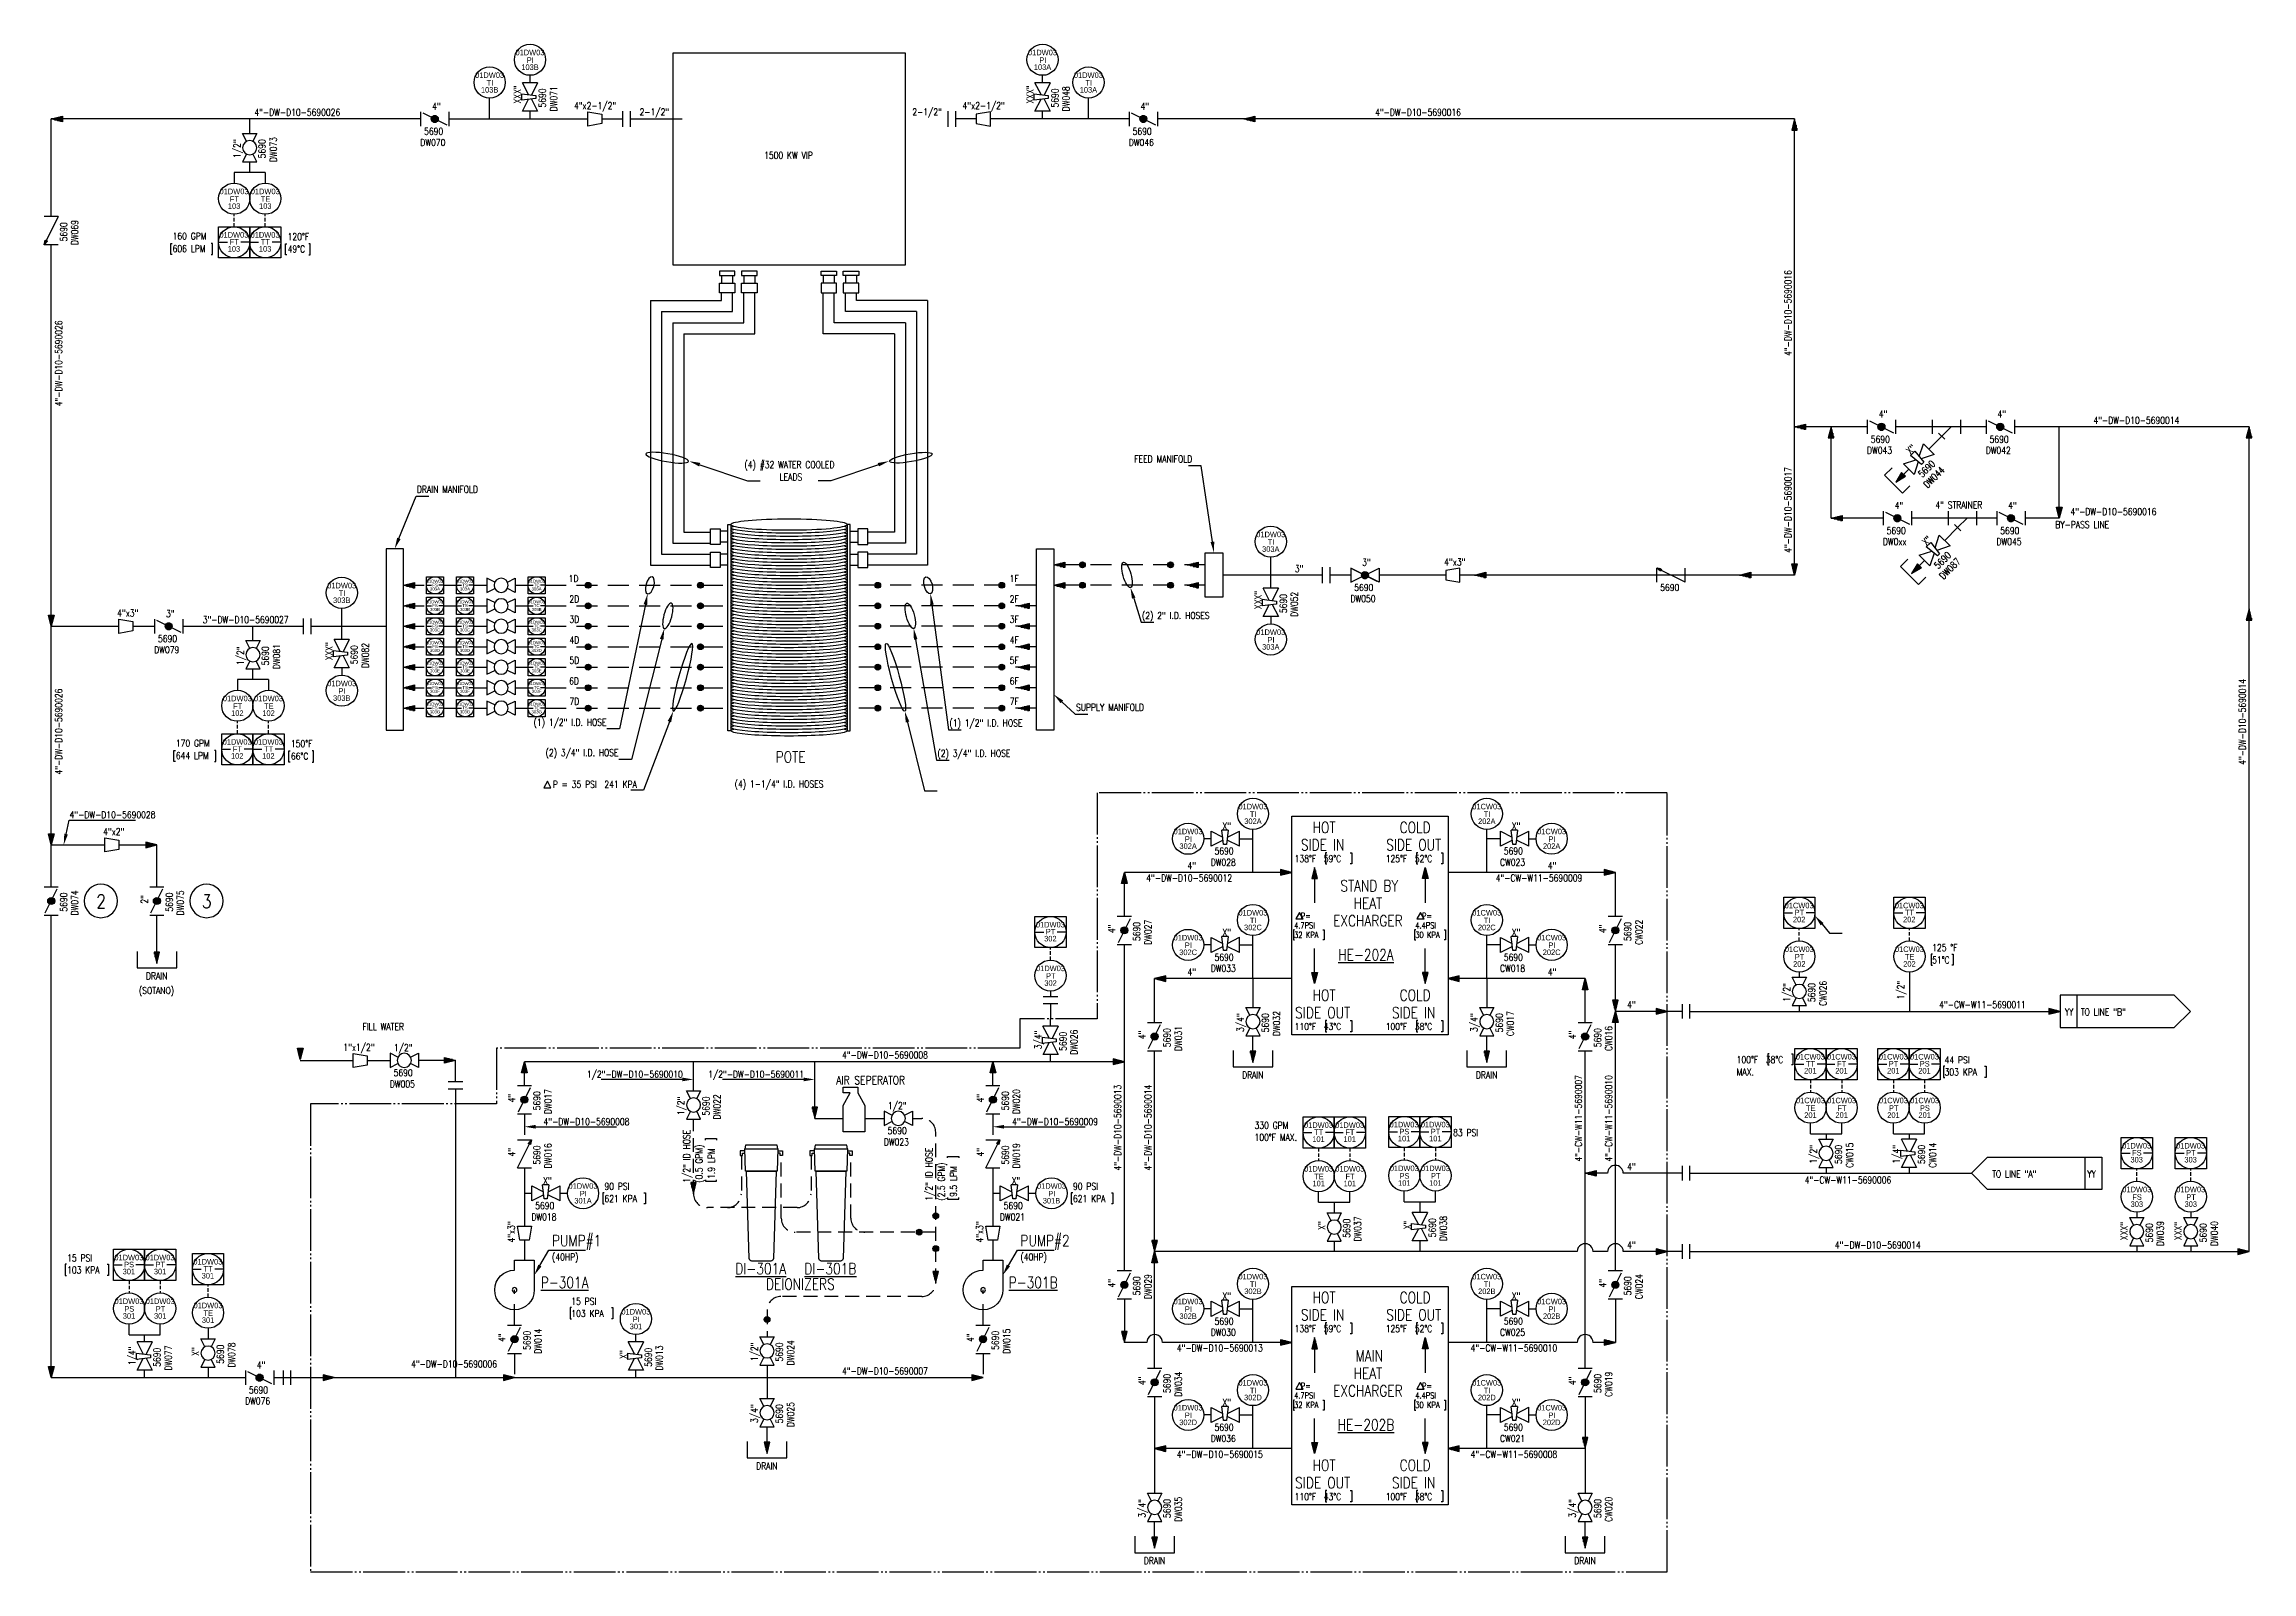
# Model space of a CAD drawing. Header units: inches. Extents: x -80 to 1771, y -447 to 2167.
# Drawn here: x -18 to 775, y 5 to 553 of the extents above; entities that cross this region are included whole.
import ezdxf
from ezdxf import colors
from ezdxf.entities.mleader import LeaderData, LeaderLine
from ezdxf.enums import TextEntityAlignment as Align
from ezdxf.math import Vec2, Vec3

# ---------------------------------------------------------------- set-up
doc = ezdxf.new("R2010")
doc.units = ezdxf.units.IN
doc.header["$MEASUREMENT"] = 0
for name, pattern in [('DASHED', [0.75, 0.5, -0.25]), ('ISA 5.3.2-6', [19.05, 12.7, -6.35]), ('JIS_09_15', [18.9, 15, -0.9, 0.6, -0.9, 0.6, -0.9])]:
    doc.linetypes.add(name, pattern=pattern)
for name, color, linetype in [('23.24.E.', 4, 'ISA 5.3.2-6'), ('P01equipos', 3, 'Continuous'), ('P01instrumentos', 2, 'Continuous'), ('PEQUIP', 3, 'Continuous'), ('PTTEXT', 3, 'Continuous'), ('R00diagrama', 4, 'Continuous'), ('R01equipos', 3, 'Continuous'), ('Rinstrumentos', 2, 'Continuous'), ('RTTEXT', 2, 'Continuous'), ('Rvalvulas', 3, 'Continuous'), ('Tx-R-ddim', 1, 'Continuous'), ('Tx_DDIM', 1, 'Continuous'), ('Tx_P_AEREO', 4, 'Continuous'), ('Tx_TEXT', 3, 'Continuous')]:
    doc.layers.add(name, color=color, linetype=linetype)
doc.styles.add('ROMANS', font='romans')
doc.styles.get("Standard").update_dxf_attribs({"font": 'arial.ttf'})

msp = doc.modelspace()

# ---------------------------------------------------------------- texts
at = {"layer": 'RTTEXT', "color": 4, "style": 'ROMANS', "width": 0.8}
for s, height, p in [('POTE', 4, (250.55, 295.29)), ('HOT', 4, (442.19, 269.98)), ('COLD', 4, (474.9, 269.98)), ('SIDE IN', 4, (441.69, 263.71)), ('SIDE OUT', 4, (474.39, 263.71)), ('2', 5, (2.89, 242.93)), ('3', 5, (40.84, 242.93)), ('STAND BY', 4, (458.46, 249.01)), ('HEAT', 4, (457.95, 242.74)), ('EXCHARGER', 4, (457.95, 236.47)), ('%%UHE-202A', 4, (457.26, 224.22)), ('SIDE OUT', 4, (441.69, 203.42)), ('HOT', 4, (442.19, 209.69)), ('SIDE IN', 4, (474.39, 203.42)), ('COLD', 4, (474.9, 209.69)), ('AIR SEPERATOR', 3, (279.34, 179.67)), ('%%UDI-301A', 4, (239.84, 111.46)), ('%%UDI-301B', 4, (264.86, 111.46)), ('%%UP-301A', 4, (169.42, 106.48)), ('DEIONIZERS', 4, (254.08, 105.87)), ('%%UP-301B', 4, (337.7, 106.48)), ('HOT', 4, (442.19, 101.1)), ('COLD', 4, (474.9, 101.1)), ('SIDE IN', 4, (441.69, 94.83)), ('SIDE OUT', 4, (474.39, 94.83)), ('MAIN', 4, (458.46, 80.13)), ('EXCHARGER', 4, (457.95, 67.59)), ('HEAT', 4, (457.95, 73.86)), ('%%UHE-202B', 4, (457.26, 55.34)), ('HOT', 4, (442.19, 40.81)), ('COLD', 4, (474.9, 40.81)), ('SIDE OUT', 4, (441.69, 34.54)), ('SIDE IN', 4, (474.39, 34.54))]:
    msp.add_text(s, height=height, dxfattribs=at).set_placement(p, align=Align.CENTER)
for s, p in [('PUMP#1', (164.85, 125.51)), ('PUMP#2', (333.14, 125.51))]:
    msp.add_text(s, height=4, dxfattribs=at).set_placement(p, align=Align.TOP_LEFT)
at = {"layer": 'Tx_TEXT', "style": 'ROMANS', "width": 0.8}
for s, height, p in [('4"', 2.5, (121.78, 532.33)), ('4"x2-1/2"', 2.5, (172.76, 532.51)), ('4"x2-1/2"', 2.5, (312.34, 532.51)), ('4"', 2.5, (376.29, 532.33)), ('4"-DW-D10-5690026', 2.5, (57.94, 530.15)), ('2-1/2"', 2.5, (196.33, 530.32)), ('2-1/2"', 2.5, (294.29, 530.32)), ('4"-DW-D10-5690016', 2.5, (460.51, 530.15)), ('DW070', 2.5, (117.57, 519.31)), ('5690', 2.5, (118.93, 523.31)), ('DW046', 2.5, (372.07, 519.31)), ('5690', 2.5, (373.43, 523.31)), ('1500 KW VIP', 2.5, (241.06, 514.67)), ('160 GPM', 2.5, (28.57, 485.66)), ('120°F', 2.5, (69.9, 485.5)), ('606 LPM', 2.5, (28.57, 481.16)), ('49°C', 2.5, (69.9, 481)), ('4"', 2.5, (641.44, 421.72)), ('4"', 2.5, (684.11, 421.72)), ('5690', 2.5, (638.58, 412.7)), ('5690', 2.5, (681.25, 412.7)), ('4"-DW-D10-5690014', 2.5, (718.57, 419.54)), ('FEED MANIFOLD', 2.5, (374.03, 405.59)), ('DW043', 2.5, (637.23, 408.7)), ('DW042', 2.5, (679.89, 408.7)), ('(4) #32 WATER COOLED', 2.5, (234, 403.56)), ('LEADS', 2.5, (246.61, 399.16)), ('DRAIN MANIFOLD', 2.5, (116.33, 394.71)), ('4"', 2.5, (647.16, 388.89)), ('4" STRAINER', 2.5, (661.77, 389.06)), ('4"', 2.5, (687.96, 388.89)), ('BY-PASS LINE', 2.5, (704.87, 382.03)), ('4"-DW-D10-5690016', 2.5, (710.33, 386.71)), ('DW0xx', 2.5, (642.94, 375.86)), ('5690', 2.5, (644.3, 379.86)), ('DW045', 2.5, (683.74, 375.86)), ('5690', 2.5, (685.1, 379.86)), ('3"', 2.5, (431.7, 366.17)), ('3"', 2.5, (455.89, 368.45)), ('4"x3"', 2.5, (485.36, 368.63)), ('1D', 2.5, (170.83, 362.66)), ('1F', 2.5, (329.27, 362.66)), ('5690', 2.5, (453.04, 359.43)), ('5690', 2.5, (562.95, 359.43)), ('4"x3"', 2.5, (8.66, 350.24)), ('3"', 2.5, (26.19, 350.06)), ('2D', 2.5, (171.12, 355.3)), ('2F', 2.5, (329.27, 355.3)), ('(2) 2" I.D. HOSES', 2.5, (376.76, 349.37)), ('DW050', 2.5, (451.68, 355.43)), ('5690', 2.5, (23.33, 341.04)), ('3"-DW-D10-5690027', 2.5, (39.39, 347.89)), ('3D', 2.5, (171.12, 347.95)), ('3F', 2.5, (329.27, 347.95)), ('DW079', 2.5, (21.97, 337.04)), ('4D', 2.5, (171.12, 340.59)), ('5D', 2.5, (171.12, 333.24)), ('4F', 2.5, (329.27, 340.59)), ('5F', 2.5, (329.27, 333.24)), ('6D', 2.5, (171.02, 325.88)), ('6F', 2.5, (329.27, 325.88)), ('7D', 2.5, (171.12, 318.53)), ('7F', 2.5, (329.27, 318.53)), ('(1) 1/2" I.D. HOSE', 2.5, (158.23, 311.03)), ('(1) 1/2" I.D. HOSE', 2.5, (307.64, 310.77)), ('SUPPLY MANIFOLD', 2.5, (353.08, 316.36)), ('170 GPM', 2.5, (29.74, 303.5)), ('150°F', 2.5, (71.08, 303.33)), ('644 LPM', 2.5, (29.74, 299)), ('66°C', 2.5, (71.08, 298.83)), ('(2) 3/4" I.D. HOSE', 2.5, (162.55, 300.06)), ('(2) 3/4" I.D. HOSE', 2.5, (303.32, 299.8)), ('P = 35 PSI  241 KPA', 2.5, (165.17, 288.76)), ('(4) 1-1/4" I.D. HOSES', 2.5, (230.49, 288.83)), ('4"-DW-D10-5690028', 2.5, (-8.43, 277.76)), ('4"x2"', 2.5, (3.63, 271.69)), ('X"', 2.5, (405.71, 273.73)), ('X"', 2.5, (509.63, 273.74)), ('5690', 2.5, (402.85, 264.71)), ('138°F  59°C', 2.5, (431.64, 262.01)), ('125°F  52°C', 2.5, (464.35, 262.01)), ('5690', 2.5, (506.77, 264.72)), ('4"-DW-D10-5690012', 2.5, (378.33, 255.04)), ('4"', 2.5, (393.14, 259.45)), ('DW028', 2.5, (401.49, 260.71)), ('4"-CW-W11-5690009', 2.5, (503.84, 255.04)), ('CW023', 2.5, (505.41, 260.72)), ('4"', 2.5, (522.58, 259.45)), ('  P=', 2.2, (431.43, 241.28)), ('  P=', 2.2, (474.96, 241.28)), ('X"', 2.5, (405.71, 235.58)), ('4.7PSI', 2.2, (431.43, 237.88)), ('32 KPA', 2.2, (431.43, 234.48)), ('4.4PSI', 2.2, (474.96, 237.88)), ('30 KPA', 2.2, (474.96, 234.48)), ('X"', 2.5, (509.63, 235.59)), ('125 °F', 2.5, (660.64, 230.01)), ('DW033', 2.5, (401.49, 222.56)), ('5690', 2.5, (402.85, 226.56)), ('CW018', 2.5, (505.41, 222.57)), ('5690', 2.5, (506.77, 226.57)), ('51°C', 2.5, (660.64, 225.61)), ('(SOTANO)', 2.5, (16.45, 214.64)), ('DRAIN', 2.5, (19.01, 219.87)), ('4"', 2.5, (393.14, 221.3)), ('4"', 2.5, (522.58, 221.3)), ('4"', 2.5, (551.07, 209.52)), ('4"-CW-W11-5690011', 2.5, (663.15, 209.52)), ('YY', 2.5, (708.31, 206.87)), ('TO LINE "B"', 2.5, (714.02, 206.87)), ('FILL WATER', 2.5, (96.79, 201.62)), ('110°F  43°C', 2.5, (431.64, 201.71)), ('100°F  38°C', 2.5, (464.35, 201.71)), ('1"x1/2"', 2.5, (89.92, 194.27)), ('1/2"', 2.5, (108.1, 194.09)), ('4"-DW-D10-5690008', 2.5, (269.03, 191.45)), ('5690', 2.5, (107.97, 185.07)), ('1/2"-DW-D10-5690010', 2.5, (177.39, 184.58)), ('1/2"-DW-D10-5690011', 2.5, (220.96, 184.58)), ('DRAIN', 2.5, (412.74, 184.28)), ('DRAIN', 2.5, (496.74, 184.28)), ('MAX.', 2.5, (590.42, 185.41)), ('100°F  38°C', 2.5, (590.42, 189.82)), ('44 PSI', 2.5, (665.1, 189.73)), ('303 KPA', 2.5, (665.1, 185.33)), ('DW005', 2.5, (106.61, 181.07)), ('4"-DW-D10-5690008', 2.5, (161.83, 167.57)), ('1/2"', 2.5, (285.56, 173.27)), ('4"-DW-D10-5690009', 2.5, (330.12, 167.57)), ('DW023', 2.5, (284.07, 160.25)), ('5690', 2.5, (285.43, 164.25)), ('330 GPM', 2.5, (417.22, 166.24)), ('100°F MAX.', 2.5, (417.22, 161.84)), ('83 PSI', 2.5, (488.56, 163.56)), ('4"', 2.5, (551.07, 151.37)), ('X"', 2.5, (161.69, 146.34)), ('90 PSI', 2.5, (183.71, 144.28)), ('X"', 2.5, (329.97, 146.34)), ('90 PSI', 2.5, (352, 144.28)), ('4"-CW-W11-5690006', 2.5, (614.83, 146.56)), ('TO LINE "A"', 2.5, (682.17, 148.72)), ('YY', 2.5, (716.36, 148.72)), ('5690', 2.5, (158.83, 137.32)), ('621 KPA', 2.5, (183.71, 139.88)), ('5690', 2.5, (327.11, 137.32)), ('621 KPA', 2.5, (352, 139.88)), ('DW018', 2.5, (157.47, 133.32)), ('DW021', 2.5, (325.76, 133.32)), ('(40HP)', 2.5, (164.85, 118.89)), ('(40HP)', 2.5, (333.14, 118.89)), ('4"', 2.5, (551.07, 123.22)), ('4"-DW-D10-5690014', 2.5, (625.67, 123.22)), ('15 PSI', 2.5, (-9.32, 118.58)), ('103 KPA', 2.5, (-9.32, 114.18)), ('X"', 2.5, (405.71, 104.85)), ('X"', 2.5, (509.63, 104.86)), ('15 PSI', 2.5, (171.8, 103)), ('103 KPA', 2.5, (171.8, 98.6)), ('5690', 2.5, (402.85, 95.83)), ('5690', 2.5, (506.77, 95.84)), ('DW030', 2.5, (401.49, 91.84)), ('138°F  59°C', 2.5, (431.64, 93.13)), ('125°F  52°C', 2.5, (464.35, 93.13)), ('CW025', 2.5, (505.41, 91.84)), ('4"', 2.5, (58.84, 80.14)), ('4"-DW-D10-5690006', 2.5, (114.25, 80.42)), ('4"-DW-D10-5690013', 2.5, (389.33, 86.16)), ('4"-CW-W11-5690010', 2.5, (494.84, 86.16)), ('4"-DW-D10-5690007', 2.5, (269.03, 77.96)), ('  P=', 2.2, (431.43, 72.41)), ('  P=', 2.2, (474.96, 72.41)), ('DW076', 2.5, (54.62, 67.12)), ('5690', 2.5, (55.98, 71.11)), ('X"', 2.5, (405.71, 66.7)), ('4.7PSI', 2.2, (431.43, 69)), ('32 KPA', 2.2, (431.43, 65.6)), ('4.4PSI', 2.2, (474.96, 69)), ('30 KPA', 2.2, (474.96, 65.6)), ('X"', 2.5, (509.63, 66.71)), ('5690', 2.5, (402.85, 57.68)), ('5690', 2.5, (506.77, 57.69)), ('4"-DW-D10-5690015', 2.5, (389.33, 48.01)), ('DW036', 2.5, (401.49, 53.69)), ('4"-CW-W11-5690008', 2.5, (494.84, 48.01)), ('CW021', 2.5, (505.41, 53.69)), ('DRAIN', 2.5, (238.19, 43.81)), ('110°F  43°C', 2.5, (431.64, 32.84)), ('100°F  38°C', 2.5, (464.35, 32.84)), ('DRAIN', 2.5, (377.43, 9.78)), ('DRAIN', 2.5, (532.06, 9.78))]:
    msp.add_text(s, height=height, dxfattribs=at).set_placement(p, align=Align.TOP_LEFT)
for s, rotation, p in [('XXX"', 90, (151.16, 532.04)), ('5690', 90, (160.18, 530.61)), ('DW071', 90, (164.18, 529.25)), ('XXX"', 90, (335.27, 532.04)), ('5690', 90, (344.29, 530.61)), ('DW048', 90, (348.28, 529.25)), ('1/2"', 90, (50.46, 512.5)), ('5690', 90, (59.48, 512.36)), ('DW073', 90, (63.48, 511.01)), ('5690', 90, (-11.81, 482.53)), ('DW069', 90, (-7.82, 481.18)), ('4"-DW-D10-5690016', 90, (607.56, 441.36)), ('4"-DW-D10-5690026', 90, (-13.6, 423.27)), ('X"', 45, (651, 407.67)), ('4"-DW-D10-5690017', 90, (607.56, 370.62)), ('5690', 45, (655.36, 399.27)), ('DW044', 45, (657.23, 395.48)), ('X"', 45, (656.72, 374.83)), ('5690', 45, (661.08, 366.43)), ('DW087', 45, (662.94, 362.65)), ('XXX"', 90, (417.25, 350.42)), ('5690', 90, (426.27, 348.98)), ('DW052', 90, (430.27, 347.63)), ('1/2"', 90, (51.63, 330.33)), ('5690', 90, (60.65, 330.2)), ('DW081', 90, (64.65, 328.84)), ('XXX"', 90, (83.53, 332.03)), ('5690', 90, (92.55, 330.6)), ('DW082', 90, (96.55, 329.24)), ('4"-DW-D10-5690026', 90, (-13.6, 290.99)), ('4"-DW-D10-5690014', 90, (770.84, 294.46)), ('5690', 90, (-11.81, 241.72)), ('DW074', 90, (-7.82, 240.36)), ('2"', 90, (17.12, 244.58)), ('5690', 90, (26.14, 241.72)), ('DW075', 90, (30.13, 240.36)), ('DW027', 90, (377.67, 229.8)), ('CW022', 90, (554.06, 229.8)), ('4"', 90, (364.66, 234.02)), ('5690', 90, (373.68, 231.16)), ('4"', 90, (541.04, 234.02)), ('5690', 90, (550.06, 231.16)), ('1/2"', 90, (607.11, 209.36)), ('5690', 90, (616.13, 209.22)), ('CW026', 90, (620.13, 207.87)), ('1/2"', 90, (648.04, 210.2)), ('3/4"', 90, (338.15, 192.28)), ('5690', 90, (347.17, 191.69)), ('DW026', 90, (351.17, 190.33)), ('4"', 90, (375.53, 195.87)), ('5690', 90, (384.56, 193.01)), ('DW031', 90, (388.55, 191.65)), ('3/4"', 90, (410.85, 198.49)), ('5690', 90, (419.87, 198.36)), ('DW032', 90, (423.87, 197)), ('3/4"', 90, (494.85, 198.49)), ('5690', 90, (503.87, 198.36)), ('CW017', 90, (507.87, 197)), ('4"', 90, (530.17, 195.87)), ('5690', 90, (539.19, 193.01)), ('CW016', 90, (543.18, 191.65)), ('4"-CW-W11-5690007', 90, (532.34, 151.89)), ('4"-CW-W11-5690010', 90, (543.22, 151.89)), ('4"', 90, (149.14, 173.19)), ('5690', 90, (158.17, 170.34)), ('DW017', 90, (162.16, 168.98)), ('1/2"', 90, (209.89, 168.58)), ('5690', 90, (218.91, 168.45)), ('DW022', 90, (222.91, 167.09)), ('4"', 90, (317.43, 173.19)), ('5690', 90, (326.45, 170.34)), ('DW020', 90, (330.45, 168.98)), ('4"-DW-D10-5690013', 90, (366.83, 148.68)), ('4"-DW-D10-5690014', 90, (377.71, 148.68)), ('1/2" ID HOSE', 90, (212.03, 144.33)), ('4"', 90, (149.14, 153.72)), ('5690', 90, (158.17, 150.87)), ('DW016', 90, (162.16, 149.51)), ('(0.5 GPM)', 90, (216.43, 144.33)), (' 1.9 LPM', 90, (220.84, 144.33)), ('1/2" ID HOSE', 90, (299.03, 137.89)), ('(2.5 GPM)', 90, (303.43, 137.89)), ('4"', 90, (317.43, 153.72)), ('5690', 90, (326.45, 150.87)), ('DW019', 90, (330.45, 149.51)), ('1/2"', 90, (616.72, 151.21)), ('5690', 90, (625.74, 151.07)), ('CW015', 90, (629.74, 149.71)), ('1/4"', 90, (646.53, 151.21)), ('5690', 90, (655.56, 151.07)), ('CW014', 90, (659.55, 149.71)), (' 9.5 LPM', 90, (307.83, 137.89)), ('4"x3"', 90, (148.96, 122.82)), ('4"x3"', 90, (317.25, 122.82)), ('X"', 90, (440.05, 127.41)), ('5690', 90, (449.07, 124.55)), ('DW037', 90, (453.07, 123.19)), ('X"', 90, (470.81, 127.59)), ('5690', 90, (479.83, 124.73)), ('DW038', 90, (483.83, 123.37)), ('XXX"', 90, (728.34, 123.71)), ('5690', 90, (737.37, 122.92)), ('DW039', 90, (741.37, 121.56)), ('XXX"', 90, (747.72, 123.71)), ('5690', 90, (756.74, 122.92)), ('DW040', 90, (760.74, 121.56)), ('DW029', 90, (377.68, 102.49)), ('CW024', 90, (554.06, 102.49)), ('4"', 90, (364.66, 106.7)), ('5690', 90, (373.68, 103.84)), ('4"', 90, (541.04, 106.7)), ('5690', 90, (550.06, 103.84)), ('4"', 90, (145.59, 87.12)), ('5690', 90, (154.61, 84.26)), ('DW014', 90, (158.61, 82.9)), ('DW024', 90, (249.32, 78.72)), ('4"', 90, (313.88, 87.12)), ('5690', 90, (322.9, 84.26)), ('DW015', 90, (326.89, 82.9)), ('1/4"', 90, (12.73, 78.79)), ('5690', 90, (21.75, 78.2)), ('DW077', 90, (25.75, 76.84)), ('X"', 90, (35.5, 82.15)), ('5690', 90, (44.52, 79.29)), ('DW078', 90, (48.52, 77.93)), ('X"', 90, (189.2, 81.06)), ('5690', 90, (198.23, 78.2)), ('DW013', 90, (202.22, 76.84)), ('1/2"', 90, (236.3, 80.21)), ('5690', 90, (245.32, 80.08)), ('4"', 90, (375.53, 71.64)), ('5690', 90, (384.56, 68.79)), ('DW034', 90, (388.55, 67.43)), ('4"', 90, (530.17, 71.64)), ('5690', 90, (539.19, 68.78)), ('CW019', 90, (543.18, 67.43)), ('3/4"', 90, (236.3, 58.02)), ('5690', 90, (245.32, 57.89)), ('DW025', 90, (249.32, 56.53)), ('3/4"', 90, (375.53, 23.99)), ('5690', 90, (384.56, 23.86)), ('DW035', 90, (388.56, 22.5)), ('3/4"', 90, (530.17, 23.99)), ('5690', 90, (539.19, 23.86)), ('CW020', 90, (543.19, 22.5))]:
    msp.add_text(s, height=2.5, rotation=rotation, dxfattribs=at).set_placement(p, align=Align.TOP_LEFT)

# ---------------------------------------------------------------- blocks, each defined once
blk = doc.blocks.new('FPRO')
at = {"color": 3, "linetype": 'Continuous'}
for p, q in [((-4.2, 1.05), (-5, 1.05)), ((-2.8, 0.7), (-5, 0.7)), ((-1.4, 0.35), (-5, 0.35)), ((0, 0), (-5, 0)), ((-1.4, -0.35), (-5, -0.35)), ((-2.8, -0.7), (-5, -0.7)), ((-4.2, -1.05), (-5, -1.05))]:
    blk.add_line(p, q, dxfattribs=at)
blk.add_lwpolyline([(-5, 1.25), (0, 0), (-5, -1.25)], close=True, dxfattribs=at)
blk = doc.blocks.new('FLECHA')
at = {"xscale": 0.9999979999999999, "yscale": -0.9999979999999999, "rotation": 90}
blk.add_blockref('FPRO', (0, 0), dxfattribs=at)
blk = doc.blocks.new('vretencion')
at = {"layer": 'PEQUIP'}
for p, q in [((-5.08, 2.54), (-5.08, -2.54)), ((-5.08, 2.54), (5.08, -2.54)), ((5.08, 2.54), (5.08, -2.54)), ((3.38, -2.16), (3.75, -1.4)), ((5.08, -2.54), (3.38, -2.16)), ((3.75, -1.4), (5.08, -2.54))]:
    blk.add_line(p, q, dxfattribs=at)
for points in [[(3.45, -2.01), (4.06, -2.31)], [(3.53, -1.86), (4.74, -2.46)], [(3.6, -1.71), (4.81, -2.31)], [(3.68, -1.56), (4.28, -1.86)]]:
    blk.add_lwpolyline(points, dxfattribs=at)
blk = doc.blocks.new('reducc concentrica')
at = {"layer": 'PEQUIP'}
for p, q in [((0, -2.54), (0, 2.54)), ((0, 2.54), (5.08, 1.69)), ((5.08, 1.69), (5.08, -1.69)), ((5.08, -1.69), (0, -2.54))]:
    blk.add_line(p, q, dxfattribs=at)
blk = doc.blocks.new('VALVULA')
at = {"layer": 'PEQUIP'}
blk.add_lwpolyline([(-5.08, 2.54), (-5.08, -2.54), (5.08, 2.54), (5.08, -2.54), (-5.08, 2.54)], dxfattribs=at)
blk = doc.blocks.new('filtro Y')
at = {"layer": 'PEQUIP'}
for p, q in [((-2.54, 6.77), (2.54, 6.77)), ((0, -3.39), (0, 6.77)), ((0, 0), (3.39, 3.39)), ((4.49, 2.29), (2.29, 4.49)), ((-2.54, -3.39), (2.54, -3.39))]:
    blk.add_line(p, q, dxfattribs=at)
blk.add_point((0, 6.77), dxfattribs=at)
blk = doc.blocks.new('union bridada')
at = {"layer": 'R01equipos'}
for p, q in [((-1.46, 2.85), (-1.46, -2.85)), ((1.29, 2.85), (1.29, -2.85))]:
    blk.add_line(p, q, dxfattribs=at)
blk = doc.blocks.new('Instrumento Local')
at = {"layer": 'P01instrumentos', "color": 2, "linetype": 'Continuous'}
blk.add_circle((0, 0), 6, dxfattribs=at)
at = {"layer": 'PTTEXT', "linetype": 'Continuous', "style": 'ROMANS', "width": 0.9}
for tag, p in [('TAG1', (-4.14, 2.03)), ('TAG2', (-3.98, -4.74))]:
    blk.add_attdef(tag, p, '', height=2.5, dxfattribs=at)
blk = doc.blocks.new('brida ciega')
at = {"layer": 'R01equipos', "color": 4}
blk.add_line((0, 0), (-5.39, 0), dxfattribs=at)
at = {"layer": 'R01equipos'}
for p, q in [((0, 2.61), (0, -2.6)), ((2.61, 2.61), (2.61, -2.6))]:
    blk.add_line(p, q, dxfattribs=at)
blk = doc.blocks.new('Sen')
at = {"layer": 'Rinstrumentos', "color": 2, "linetype": 'Continuous'}
for p, q in [((-7, 7), (-3.02, 7)), ((7, 7), (3.02, 7))]:
    blk.add_line(p, q, dxfattribs=at)
blk.add_lwpolyline([(-7, 14), (7, 14), (7, 0), (-7, 0)], close=True, dxfattribs=at)
blk.add_circle((0, 7), 7, dxfattribs=at)
at = {"layer": 'RTTEXT', "linetype": 'Continuous', "width": 0.8}
for tag, p in [('213', (-0.09, 9.06)), ('110', (-0.07, 2.78)), ('FT', (0.02, 5.91))]:
    blk.add_attdef(tag, text='', height=2.5, dxfattribs=at).set_placement(p, align=Align.CENTER)
blk = doc.blocks.new('inst')
at = {"layer": 'Rinstrumentos', "color": 2, "linetype": 'Continuous'}
blk.add_circle((0, 0), 7, dxfattribs=at)
at = {"layer": 'RTTEXT', "linetype": 'Continuous', "width": 0.8}
for tag, p in [('213', (-0.02, 2.01)), ('XX', (0.11, -1.41)), ('100', (0, -4.58))]:
    blk.add_attdef(tag, text='', height=2.5, dxfattribs=at).set_placement(p, align=Align.CENTER)
blk = doc.blocks.new('vesferica')
at = {"layer": 'PEQUIP'}
for p, q in [((-2.28, 1.13), (-5.09, 2.54)), ((-5.09, 2.54), (-5.09, -2.54)), ((2.28, 1.14), (5.07, 2.54)), ((5.07, 2.54), (5.07, -2.54)), ((-5.09, -2.54), (-2.28, -1.14)), ((5.07, -2.54), (2.27, -1.14))]:
    blk.add_line(p, q, dxfattribs=at)
blk.add_circle((0, 0), 2.54, dxfattribs=at)
blk = doc.blocks.new('vtapon')
at = {"color": 3}
for p, q in [((-4.3, -3.24), (-4.3, 2.22)), ((-0.31, 2.56), (1.97, 2.56)), ((-0.31, 2.56), (0.31, -2.56)), ((1.4, -2.56), (1.97, 2.56)), ((0.31, -2.56), (1.4, -2.56))]:
    blk.add_line(p, q, dxfattribs=at)
at = {"layer": 'PEQUIP'}
for p, q in [((-0.02, 0.03), (-4.3, 2.22)), ((5.88, 2.2), (1.68, 0.03)), ((5.88, -3.23), (5.88, 2.2)), ((-4.3, -3.24), (0.13, -1.04)), ((1.57, -1.04), (5.88, -3.23))]:
    blk.add_line(p, q, dxfattribs=at)
blk = doc.blocks.new('vmariposa')
at = {"layer": 'PEQUIP'}
for p, q in [((-5.08, 2.54), (-5.08, -2.54)), ((-4.32, 2.16), (4.32, -2.16)), ((5.08, 2.54), (5.08, -2.54))]:
    blk.add_line(p, q, dxfattribs=at)
for points in [[(-1.26, 0.17), (1.26, 0.17)], [(-1.16, 0.51), (1.16, 0.51)], [(-0.94, 0.85), (0.94, 0.85)], [(-0.45, 1.19), (0.45, 1.19)], [(-1.26, -0.17), (1.26, -0.17)], [(-1.16, -0.51), (1.16, -0.51)], [(-0.94, -0.85), (0.94, -0.85)], [(-0.45, -1.19), (0.45, -1.19)]]:
    blk.add_lwpolyline(points, dxfattribs=at)
blk.add_circle((0, 0), 1.27, dxfattribs=at)
blk = doc.blocks.new('ventilador- soplador')
at = {"layer": 'PEQUIP'}
for p, q in [((10.67, 7.11), (0, 7.11)), ((7.11, 0), (10.67, 0)), ((10.67, 0), (10.67, 7.11))]:
    blk.add_line(p, q, dxfattribs=at)
blk.add_circle((0, 0), 0.839, dxfattribs=at)
blk.add_arc((0, 0), 7.11, 90, 0, dxfattribs=at)

# ---------------------------------------------------------------- hatches: boundary and pattern name
at = {"layer": 'Tx_P_AEREO', "ltscale": 0.5}
h = msp.add_hatch(color=4, dxfattribs=at)
h.dxf.hatch_style = 1
h.paths.add_polyline_path([(356.43, 366.32, 1), (354.34, 366.32, 1)])
h = msp.add_hatch(color=4, dxfattribs=at)
h.dxf.hatch_style = 1
h.paths.add_polyline_path([(388.12, 366.32, 1), (386.03, 366.32, 1)])
h = msp.add_hatch(color=4, dxfattribs=at)
h.dxf.hatch_style = 1
h.paths.add_polyline_path([(178.84, 358.96, 1), (176.76, 358.96, 1)])
h = msp.add_hatch(color=4, dxfattribs=at)
h.dxf.hatch_style = 1
h.paths.add_polyline_path([(219.2, 358.96, 1), (217.11, 358.96, 1)])
h = msp.add_hatch(color=4, dxfattribs=at)
h.dxf.hatch_style = 1
h.paths.add_polyline_path([(282.93, 358.96, 1), (280.84, 358.96, 1)])
h = msp.add_hatch(color=4, dxfattribs=at)
h.dxf.hatch_style = 1
h.paths.add_polyline_path([(327.44, 358.96, 1), (325.35, 358.96, 1)])
h = msp.add_hatch(color=4, dxfattribs=at)
h.dxf.hatch_style = 1
h.paths.add_polyline_path([(356.43, 358.96, 1), (354.34, 358.96, 1)])
h = msp.add_hatch(color=4, dxfattribs=at)
h.dxf.hatch_style = 1
h.paths.add_polyline_path([(388.12, 358.96, 1), (386.03, 358.96, 1)])
h = msp.add_hatch(color=4, dxfattribs=at)
h.dxf.hatch_style = 1
h.paths.add_polyline_path([(178.84, 351.61, 1), (176.76, 351.61, 1)])
h = msp.add_hatch(color=4, dxfattribs=at)
h.dxf.hatch_style = 1
h.paths.add_polyline_path([(219.2, 351.61, 1), (217.11, 351.61, 1)])
h = msp.add_hatch(color=4, dxfattribs=at)
h.dxf.hatch_style = 1
h.paths.add_polyline_path([(282.93, 351.61, 1), (280.84, 351.61, 1)])
h = msp.add_hatch(color=4, dxfattribs=at)
h.dxf.hatch_style = 1
h.paths.add_polyline_path([(327.44, 351.61, 1), (325.35, 351.61, 1)])
h = msp.add_hatch(color=4, dxfattribs=at)
h.dxf.hatch_style = 1
h.paths.add_polyline_path([(178.84, 344.25, 1), (176.76, 344.25, 1)])
h = msp.add_hatch(color=4, dxfattribs=at)
h.dxf.hatch_style = 1
h.paths.add_polyline_path([(219.2, 344.25, 1), (217.11, 344.25, 1)])
h = msp.add_hatch(color=4, dxfattribs=at)
h.dxf.hatch_style = 1
h.paths.add_polyline_path([(282.93, 344.25, 1), (280.84, 344.25, 1)])
h = msp.add_hatch(color=4, dxfattribs=at)
h.dxf.hatch_style = 1
h.paths.add_polyline_path([(327.44, 344.25, 1), (325.35, 344.25, 1)])
h = msp.add_hatch(color=4, dxfattribs=at)
h.dxf.hatch_style = 1
h.paths.add_polyline_path([(178.84, 336.9, 1), (176.76, 336.9, 1)])
h = msp.add_hatch(color=4, dxfattribs=at)
h.dxf.hatch_style = 1
h.paths.add_polyline_path([(219.2, 336.9, 1), (217.11, 336.9, 1)])
h = msp.add_hatch(color=4, dxfattribs=at)
h.dxf.hatch_style = 1
h.paths.add_polyline_path([(282.93, 336.9, 1), (280.84, 336.9, 1)])
h = msp.add_hatch(color=4, dxfattribs=at)
h.dxf.hatch_style = 1
h.paths.add_polyline_path([(327.44, 336.9, 1), (325.35, 336.9, 1)])
h = msp.add_hatch(color=4, dxfattribs=at)
h.dxf.hatch_style = 1
h.paths.add_polyline_path([(178.84, 329.54, 1), (176.76, 329.54, 1)])
h = msp.add_hatch(color=4, dxfattribs=at)
h.dxf.hatch_style = 1
h.paths.add_polyline_path([(219.2, 329.54, 1), (217.11, 329.54, 1)])
h = msp.add_hatch(color=4, dxfattribs=at)
h.dxf.hatch_style = 1
h.paths.add_polyline_path([(282.93, 329.54, 1), (280.84, 329.54, 1)])
h = msp.add_hatch(color=4, dxfattribs=at)
h.dxf.hatch_style = 1
h.paths.add_polyline_path([(327.44, 329.54, 1), (325.35, 329.54, 1)])
h = msp.add_hatch(color=4, dxfattribs=at)
h.dxf.hatch_style = 1
h.paths.add_polyline_path([(178.84, 322.19, 1), (176.76, 322.19, 1)])
h = msp.add_hatch(color=4, dxfattribs=at)
h.dxf.hatch_style = 1
h.paths.add_polyline_path([(219.2, 322.19, 1), (217.11, 322.19, 1)])
h = msp.add_hatch(color=4, dxfattribs=at)
h.dxf.hatch_style = 1
h.paths.add_polyline_path([(282.93, 322.19, 1), (280.84, 322.19, 1)])
h = msp.add_hatch(color=4, dxfattribs=at)
h.dxf.hatch_style = 1
h.paths.add_polyline_path([(327.44, 322.19, 1), (325.35, 322.19, 1)])
h = msp.add_hatch(color=4, dxfattribs=at)
h.dxf.hatch_style = 1
h.paths.add_polyline_path([(178.84, 314.83, 1), (176.76, 314.83, 1)])
h = msp.add_hatch(color=4, dxfattribs=at)
h.dxf.hatch_style = 1
h.paths.add_polyline_path([(219.2, 314.83, 1), (217.11, 314.83, 1)])
h = msp.add_hatch(color=4, dxfattribs=at)
h.dxf.hatch_style = 1
h.paths.add_polyline_path([(282.93, 314.83, 1), (280.84, 314.83, 1)])
h = msp.add_hatch(color=4, dxfattribs=at)
h.dxf.hatch_style = 1
h.paths.add_polyline_path([(327.44, 314.83, 1), (325.35, 314.83, 1)])
h = msp.add_hatch(color=4, dxfattribs=at)
h.dxf.hatch_style = 1
h.paths.add_polyline_path([(295.75, 126.56, 1), (297.84, 126.56, 1)])
h = msp.add_hatch(color=4, dxfattribs=at)
h.dxf.hatch_style = 1
h.paths.add_polyline_path([(301.65, 132.47, 1), (303.74, 132.47, 1)])
h = msp.add_hatch(color=4, dxfattribs=at)
h.dxf.hatch_style = 1
h.paths.add_polyline_path([(301.65, 120.65, 1), (303.74, 120.65, 1)])
h = msp.add_hatch(color=4, dxfattribs=at)
h.dxf.hatch_style = 1
h.paths.add_polyline_path([(241.07, 95.23, 1), (243.16, 95.23, 1)])

# ---------------------------------------------------------------- linework, layer by layer
at = {"layer": '23.24.E.', "color": 2, "linetype": 'Continuous', "ltscale": 0.1}
for p, q in [((156.97, 539.55), (156.97, 542.19)), ((341.07, 539.55), (341.07, 542.19)), ((142.47, 526.52), (142.47, 534.04)), ((357.56, 526.52), (357.56, 534.04)), ((156.97, 526.52), (156.97, 529.37)), ((341.07, 526.52), (341.07, 529.37)), ((56.27, 507.3), (56.27, 511.12)), ((50.67, 507.3), (50.67, 503.48)), ((61.87, 507.3), (50.67, 507.3)), ((61.87, 507.3), (61.87, 503.48)), ((423.06, 357.93), (423.06, 369.05)), ((89.34, 339.54), (89.34, 350.66)), ((423.06, 347.74), (423.06, 345.11)), ((57.44, 325.13), (57.44, 328.96)), ((89.34, 329.36), (89.34, 326.72)), ((51.84, 325.13), (51.84, 321.31)), ((63.04, 325.13), (51.84, 325.13)), ((63.04, 325.13), (63.04, 321.31)), ((416.66, 255.82), (416.66, 271.27)), ((500.66, 255.82), (500.66, 271.27)), ((401.61, 267.92), (398.97, 267.92)), ((411.79, 267.93), (416.66, 267.93)), ((505.53, 267.93), (500.66, 267.93)), ((515.71, 267.93), (518.35, 267.93)), ((416.66, 217.67), (416.66, 233.12)), ((500.66, 217.67), (500.66, 233.12)), ((401.61, 229.77), (398.97, 229.77)), ((411.79, 229.78), (416.66, 229.78)), ((505.53, 229.78), (500.66, 229.78)), ((515.71, 229.78), (518.35, 229.78)), ((652.48, 220.01), (652.48, 205.89)), ((343.95, 200.63), (343.95, 203.27)), ((343.95, 187.82), (343.95, 190.45)), ((616.93, 161.86), (616.93, 165.69)), ((616.93, 161.86), (628.13, 161.86)), ((628.13, 161.86), (628.13, 165.69)), ((646.74, 161.86), (646.74, 165.69)), ((646.74, 161.86), (657.94, 161.86)), ((657.94, 161.86), (657.94, 165.69)), ((154.95, 140.54), (157.59, 140.54)), ((167.77, 140.54), (170.41, 140.54)), ((323.24, 140.54), (325.87, 140.54)), ((336.06, 140.54), (338.7, 140.54)), ((440.26, 137.29), (440.26, 141.12)), ((440.26, 137.29), (451.46, 137.29)), ((445.86, 137.29), (445.86, 133.47)), ((451.46, 137.29), (451.46, 141.12)), ((471.02, 137.47), (471.02, 141.3)), ((471.02, 137.47), (482.22, 137.47)), ((476.62, 137.47), (476.62, 133.65)), ((482.22, 137.47), (482.22, 141.3)), ((445.86, 123.31), (445.86, 119.59)), ((476.62, 123.49), (476.62, 119.77)), ((401.61, 99.05), (398.97, 99.05)), ((411.79, 99.05), (416.66, 99.05)), ((416.66, 86.94), (416.66, 102.39)), ((500.66, 86.94), (500.66, 102.39)), ((505.53, 99.05), (500.66, 99.05)), ((515.71, 99.05), (518.35, 99.05)), ((12.93, 89.71), (12.93, 93.54)), ((12.93, 89.71), (24.13, 89.71)), ((18.53, 87.14), (18.53, 89.78)), ((24.13, 89.71), (24.13, 93.54)), ((41.31, 92.03), (41.31, 88.21)), ((195.01, 87.14), (195.01, 89.78)), ((18.53, 74.32), (18.53, 76.96)), ((41.31, 78.05), (41.31, 74.32)), ((195.01, 74.32), (195.01, 76.96)), ((416.66, 48.79), (416.66, 64.24)), ((500.66, 48.79), (500.66, 64.24)), ((401.61, 60.9), (398.97, 60.9)), ((411.79, 60.9), (416.66, 60.9)), ((505.53, 60.9), (500.66, 60.9)), ((515.71, 60.9), (518.35, 60.9))]:
    msp.add_line(p, q, dxfattribs=at)
at = {"layer": '23.24.E.', "color": 2, "ltscale": 0.1}
for p, q in [((50.67, 487.81), (50.67, 492.28)), ((61.87, 487.81), (61.87, 492.28)), ((51.84, 305.64), (51.84, 310.11)), ((63.04, 305.64), (63.04, 310.11)), ((612.92, 231.21), (612.92, 235.68)), ((652.48, 231.21), (652.48, 235.68)), ((343.95, 224.34), (343.95, 228.8)), ((616.93, 181.35), (616.93, 176.89)), ((628.13, 181.35), (628.13, 176.89)), ((646.74, 181.35), (646.74, 176.89)), ((657.94, 181.35), (657.94, 176.89)), ((440.26, 156.79), (440.26, 152.32)), ((451.46, 156.79), (451.46, 152.32)), ((471.02, 156.97), (471.02, 152.5)), ((482.22, 156.97), (482.22, 152.5)), ((734.16, 144.91), (734.16, 149.38)), ((753.53, 144.91), (753.53, 149.38)), ((12.93, 109.21), (12.93, 104.74)), ((24.13, 109.21), (24.13, 104.74)), ((41.31, 103.23), (41.31, 107.7))]:
    msp.add_line(p, q, dxfattribs=at)
at = {"layer": 'R00diagrama'}
msp.add_line((130.21, 172.64), (130.21, 74.32), dxfattribs=at)
at = {"layer": 'Rinstrumentos'}
for p, q in [((612.92, 220.01), (612.92, 218.15)), ((343.95, 213.14), (343.95, 211.27)), ((612.92, 207.98), (612.92, 205.89)), ((622.53, 161.86), (622.53, 160)), ((652.34, 161.86), (652.34, 160)), ((622.52, 149.83), (622.52, 147.74)), ((652.34, 149.83), (652.34, 147.74)), ((734.16, 133.71), (734.16, 131.85)), ((753.53, 133.71), (753.53, 131.85)), ((734.15, 121.68), (734.15, 119.59)), ((753.53, 121.68), (753.53, 119.59))]:
    msp.add_line(p, q, dxfattribs=at)
at = {"layer": 'Rvalvulas'}
for p, q in [((225.78, 470.31), (225.78, 467.55)), ((229.74, 470.31), (229.74, 467.55)), ((233.77, 470.31), (233.77, 467.55)), ((237.73, 470.31), (237.73, 467.55)), ((262.31, 470.31), (262.31, 467.55)), ((266.27, 470.31), (266.27, 467.55)), ((270.3, 470.31), (270.3, 467.55)), ((274.26, 470.31), (274.26, 467.55)), ((200.24, 461.29), (225.78, 461.29)), ((200.24, 461.29), (200.24, 366.16)), ((225.78, 461.29), (225.78, 464.06)), ((229.74, 457.33), (229.74, 464.06)), ((233.77, 453.31), (233.77, 464.06)), ((237.73, 449.35), (237.73, 464.06)), ((262.31, 449.35), (262.31, 464.06)), ((266.27, 453.31), (266.27, 464.06)), ((270.3, 457.33), (270.3, 464.06)), ((274.26, 461.29), (274.26, 464.06)), ((299.8, 461.29), (274.26, 461.29)), ((299.8, 461.29), (299.8, 366.16)), ((204.2, 457.33), (229.74, 457.33)), ((204.2, 457.33), (204.2, 370.12)), ((208.22, 453.31), (233.77, 453.31)), ((208.22, 453.31), (208.22, 374.15)), ((291.81, 453.31), (266.27, 453.31)), ((295.84, 457.33), (270.3, 457.33)), ((291.81, 453.31), (291.81, 374.15)), ((295.84, 457.33), (295.84, 370.12)), ((212.18, 449.35), (237.73, 449.35)), ((212.18, 449.35), (212.18, 378.11)), ((287.85, 449.35), (262.31, 449.35)), ((287.85, 449.35), (287.85, 378.11)), ((208.22, 374.15), (221.78, 374.15)), ((212.18, 378.11), (221.78, 378.11)), ((228.03, 378.41), (225.27, 378.41)), ((228.03, 374.45), (225.27, 374.45)), ((272, 378.41), (274.77, 378.41)), ((272, 374.45), (274.77, 374.45)), ((287.85, 378.11), (278.26, 378.11)), ((291.81, 374.15), (278.26, 374.15)), ((200.24, 366.16), (221.78, 366.16)), ((204.2, 370.12), (221.78, 370.12)), ((228.03, 370.12), (225.27, 370.12)), ((228.03, 366.16), (225.27, 366.16)), ((272, 370.12), (274.77, 370.12)), ((272, 366.16), (274.77, 366.16)), ((295.84, 370.12), (278.26, 370.12)), ((299.8, 366.16), (278.26, 366.16))]:
    msp.add_line(p, q, dxfattribs=at)
for points in [[(291.81, 550.1), (208.22, 550.1), (208.22, 474.1), (291.81, 474.1)], [(230.54, 471.8), (224.98, 471.8), (224.98, 470.31), (230.54, 470.31)], [(238.53, 471.8), (232.97, 471.8), (232.97, 470.31), (238.53, 470.31)], [(261.51, 471.8), (267.06, 471.8), (267.06, 470.31), (261.51, 470.31)], [(269.5, 471.8), (275.05, 471.8), (275.05, 470.31), (269.5, 470.31)], [(230.54, 464.06), (224.98, 464.06), (224.98, 467.55), (230.54, 467.55)], [(238.53, 464.06), (232.97, 464.06), (232.97, 467.55), (238.53, 467.55)], [(261.51, 464.06), (267.06, 464.06), (267.06, 467.55), (261.51, 467.55)], [(269.5, 464.06), (275.05, 464.06), (275.05, 467.55), (269.5, 467.55)], [(228.03, 380.79), (229.15, 380.79), (229.15, 306.74), (228.03, 306.74)], [(272, 380.79), (270.88, 380.79), (270.88, 306.74), (272, 306.74)], [(221.78, 373.66), (221.78, 379.21), (225.27, 379.21), (225.27, 373.66)], [(278.26, 373.66), (278.26, 379.21), (274.77, 379.21), (274.77, 373.66)], [(221.78, 365.36), (221.78, 370.91), (225.27, 370.91), (225.27, 365.36)], [(278.26, 365.36), (278.26, 370.91), (274.77, 370.91), (274.77, 365.36)], [(234.16, 156.52), (245.95, 156.52), (245.7, 157.86), (234.41, 157.86)], [(234.16, 156.52), (245.95, 156.52), (245.7, 148.5), (234.41, 148.5)], [(259.18, 156.52), (270.96, 156.52), (270.72, 157.86), (259.43, 157.86)], [(259.18, 156.52), (270.96, 156.52), (270.72, 148.5), (259.43, 148.5)]]:
    msp.add_lwpolyline(points, close=True, dxfattribs=at)
for points in [[(269.41, 176.6), (269.41, 178.69), (274.71, 178.69), (274.71, 176.6), (277.21, 172.13), (277.21, 162.67), (269.41, 162.67), (269.41, 172.13), (271.91, 176.6), (269.41, 176.6)], [(234.19, 155.77), (232.49, 155.77), (232.49, 154.07), (233.28, 154.07), (233.28, 154.98), (234.2, 154.98)], [(245.92, 155.77), (247.62, 155.77), (247.62, 154.07), (246.82, 154.07), (246.82, 154.98), (245.91, 154.98)], [(259.2, 155.77), (257.5, 155.77), (257.5, 154.07), (258.3, 154.07), (258.3, 154.98), (259.22, 154.98)], [(270.94, 155.77), (272.64, 155.77), (272.64, 154.07), (271.84, 154.07), (271.84, 154.98), (270.92, 154.98)]]:
    msp.add_lwpolyline(points, dxfattribs=at)
for points in [[(234.7, 148.5), (245.41, 148.5), (244.44, 117.15, -0.405233), (243.44, 116.18), (236.67, 116.18, -0.405233), (235.67, 117.15)], [(259.71, 148.5), (270.43, 148.5), (269.46, 117.15, -0.405233), (268.46, 116.18), (261.68, 116.18, -0.405233), (260.69, 117.15)]]:
    msp.add_lwpolyline(points, format="xyb", close=True, dxfattribs=at)
at = {"layer": 'Tx-R-ddim'}
for p, q in [((712.62, 211.7), (712.62, 200.08)), ((715.49, 153.54), (715.49, 141.93))]:
    msp.add_line(p, q, dxfattribs=at)
at = {"layer": 'Tx_DDIM', "color": 1, "linetype": 'JIS_09_15'}
msp.add_lwpolyline([(332.88, 203.27), (332.88, 192.68), (144.87, 192.68), (144.87, 172.64), (78.17, 172.64), (78.17, 4.53), (565.44, 4.53), (565.44, 284.44), (360.73, 284.44), (360.73, 203.27), (332.88, 203.27)], dxfattribs=at)
at = {"layer": 'Tx_DDIM', "color": 1}
for points in [[(747.57, 211.7), (706.58, 211.7), (706.58, 200.08), (747.57, 200.08), (753.38, 205.89)], [(680.54, 153.54), (721.53, 153.54), (721.53, 141.93), (680.54, 141.93), (674.73, 147.74)]]:
    msp.add_lwpolyline(points, close=True, dxfattribs=at)
at = {"layer": 'Tx_DDIM', "color": 1, "extrusion": (0, 0, -1)}
for centre, major_axis, ratio in [((206.24, 404.82), (-7.63, 1.33), 0.184581), ((200.05, 358.96), (-0.84, -3.04), 0.45381), ((206.47, 347.99), (-1.25, -4.53), 0.304361), ((211.79, 325.92), (-3.36, -12.2), 0.112976)]:
    msp.add_ellipse(centre, major_axis=major_axis, ratio=ratio, dxfattribs=at)
at = {"layer": 'Tx_DDIM', "color": 1}
for centre, major_axis, ratio in [((293.79, 404.82), (7.63, 1.33), 0.184581), ((371.41, 362.7), (1.25, -4.53), 0.304361), ((299.99, 358.96), (0.84, -3.04), 0.45381), ((293.56, 347.99), (1.25, -4.53), 0.304361), ((288.24, 325.92), (3.36, -12.2), 0.112976)]:
    msp.add_ellipse(centre, major_axis=major_axis, ratio=ratio, dxfattribs=at)
at = {"layer": 'Tx_P_AEREO', "color": 4, "ltscale": 0.5}
for p, q in [((117.68, 526.52), (-15.02, 526.52)), ((-15.02, 491.45), (-15.02, 526.52)), ((56.27, 521.28), (56.27, 526.52)), ((127.85, 526.52), (177.69, 526.52)), ((182.77, 526.52), (190.2, 526.52)), ((192.95, 526.52), (211.64, 526.52)), ((317.27, 526.52), (309.83, 526.52)), ((372.19, 526.52), (322.35, 526.52)), ((611.19, 526.52), (382.35, 526.52)), ((611.19, 362.64), (611.19, 526.52)), ((-15.02, 250.64), (-15.02, 481.29)), ((637.34, 415.91), (611.19, 415.91)), ((624.34, 383.08), (624.34, 415.91)), ((680.01, 415.91), (647.5, 415.91)), ((664.06, 412.52), (659.41, 407.86)), ((774.47, 415.91), (690.17, 415.91)), ((706.28, 383.08), (706.28, 415.91)), ((747.13, 415.91), (747.13, 415.91)), ((774.47, 119.59), (774.47, 415.91)), ((647.55, 396.01), (652.21, 400.66)), ((643.06, 383.08), (624.34, 383.08)), ((666.39, 383.08), (653.22, 383.08)), ((683.86, 383.08), (666.25, 383.08)), ((706.28, 383.08), (694.02, 383.08)), ((669.78, 379.69), (665.13, 375.03)), ((653.27, 363.18), (657.92, 367.83)), ((441.55, 362.64), (405.79, 362.64)), ((451.8, 362.64), (444.3, 362.64)), ((485.93, 362.64), (461.96, 362.64)), ((611.19, 362.64), (491.01, 362.64)), ((611.19, 362.64), (571.87, 362.64)), ((-15.02, 344.25), (9.23, 344.25)), ((14.31, 344.25), (22.09, 344.25)), ((32.25, 344.25), (75.48, 344.25)), ((57.42, 339.12), (57.42, 344.07)), ((78.23, 344.25), (105.25, 344.25)), ((-15.02, 265.7), (4.2, 265.7)), ((9.28, 265.7), (22.93, 265.7)), ((22.93, 250.64), (22.93, 265.7)), ((370.47, 240.08), (370.47, 255.82)), ((430.58, 255.82), (370.47, 255.82)), ((438.79, 257.58), (438.79, 244.95)), ((478.54, 257.58), (478.54, 244.95)), ((546.85, 255.82), (486.74, 255.82)), ((546.85, 240.08), (546.85, 255.82)), ((-15.02, 74.32), (-15.02, 240.48)), ((22.93, 223.13), (22.93, 240.48)), ((370.47, 112.76), (370.47, 229.92)), ((438.79, 215.91), (438.79, 228.54)), ((478.54, 215.91), (478.54, 228.54)), ((546.86, 112.76), (546.85, 229.92)), ((381.34, 201.93), (381.34, 217.67)), ((430.58, 217.67), (381.34, 217.67)), ((416.66, 217.67), (416.66, 207.28)), ((535.98, 217.67), (486.74, 217.67)), ((500.66, 217.67), (500.66, 207.28)), ((535.98, 201.93), (535.98, 217.67)), ((565.44, 205.89), (546.85, 205.89)), ((573.44, 205.89), (705.42, 205.89)), ((381.34, 77.7), (381.34, 191.77)), ((416.66, 187.54), (416.66, 197.12)), ((500.66, 187.54), (500.66, 197.12)), ((535.98, 77.7), (535.98, 191.77)), ((74.42, 188.28), (93.44, 188.28)), ((98.52, 188.28), (106.73, 188.28)), ((130.21, 188.28), (116.89, 188.28)), ((130.21, 180.64), (130.21, 188.28)), ((370.47, 187.82), (154.96, 187.82)), ((215.7, 177.37), (215.7, 187.82)), ((259.28, 167.46), (259.28, 187.82)), ((259.28, 167.46), (269.41, 167.46)), ((277.21, 167.46), (284.19, 167.46)), ((154.95, 149.62), (154.95, 128.76)), ((323.24, 149.62), (323.24, 128.76)), ((544.03, 147.74), (535.98, 147.74)), ((565.44, 147.74), (549.68, 147.74)), ((573.44, 147.74), (674.73, 147.74)), ((154.95, 123.68), (154.95, 116.47)), ((323.24, 123.68), (323.24, 116.47)), ((533.15, 119.59), (381.34, 119.59)), ((544.03, 119.59), (538.8, 119.59)), ((565.44, 119.59), (549.68, 119.59)), ((573.44, 119.59), (774.47, 119.59)), ((370.47, 102.6), (370.47, 86.94)), ((546.85, 102.6), (546.85, 86.94)), ((438.79, 88.7), (438.79, 76.07)), ((478.54, 88.7), (478.54, 76.07)), ((378.52, 86.94), (370.47, 86.94)), ((430.58, 86.94), (384.17, 86.94)), ((533.15, 86.94), (486.74, 86.94)), ((546.85, 86.94), (538.8, 86.94)), ((-15.02, 74.32), (54.74, 74.32)), ((64.9, 74.32), (146.67, 74.32)), ((78.17, 74.32), (130.21, 74.32)), ((91.01, 74.32), (319.69, 74.32)), ((242.11, 78.84), (242.11, 66.81)), ((381.34, 67.54), (381.34, 32.78)), ((535.98, 67.54), (535.98, 32.78)), ((242.11, 47.07), (242.11, 56.65)), ((438.79, 47.03), (438.79, 59.66)), ((478.54, 47.03), (478.54, 59.66)), ((430.58, 48.79), (381.34, 48.79)), ((535.98, 48.79), (486.74, 48.79)), ((381.34, 13.04), (381.34, 22.62)), ((535.98, 13.04), (535.98, 22.62))]:
    msp.add_line(p, q, dxfattribs=at)
at = {"layer": 'Tx_P_AEREO', "color": 4, "linetype": 'DASHED', "ltscale": 15}
for p, q in [((399.54, 366.32), (345.5, 366.32)), ((111.49, 358.96), (119.93, 358.96)), ((125.93, 358.96), (130.72, 358.96)), ((136.72, 358.96), (141.5, 358.96)), ((151.66, 358.96), (156.45, 358.96)), ((162.45, 358.96), (228.03, 358.96)), ((338.87, 358.96), (272, 358.96)), ((399.54, 358.96), (345.5, 358.96)), ((111.49, 351.61), (119.93, 351.61)), ((125.93, 351.61), (130.72, 351.61)), ((136.72, 351.61), (141.5, 351.61)), ((151.66, 351.61), (156.45, 351.61)), ((162.45, 351.61), (228.03, 351.61)), ((338.87, 351.61), (272, 351.61)), ((111.49, 344.25), (119.93, 344.25)), ((125.93, 344.25), (130.72, 344.25)), ((136.72, 344.25), (141.5, 344.25)), ((151.66, 344.25), (156.45, 344.25)), ((162.45, 344.25), (228.03, 344.25)), ((338.87, 344.25), (272, 344.25)), ((111.49, 336.9), (119.93, 336.9)), ((125.93, 336.9), (130.72, 336.9)), ((136.72, 336.9), (141.5, 336.9)), ((151.66, 336.9), (156.45, 336.9)), ((162.45, 336.9), (228.03, 336.9)), ((338.87, 336.9), (272, 336.9)), ((111.49, 329.54), (119.93, 329.54)), ((125.93, 329.54), (130.72, 329.54)), ((136.72, 329.54), (141.5, 329.54)), ((151.66, 329.54), (156.45, 329.54)), ((162.45, 329.54), (228.03, 329.54)), ((338.87, 329.54), (272, 329.54)), ((111.49, 322.19), (119.93, 322.19)), ((125.93, 322.19), (130.72, 322.19)), ((136.72, 322.19), (141.5, 322.19)), ((151.66, 322.19), (156.45, 322.19)), ((162.45, 322.19), (228.03, 322.19)), ((338.87, 322.19), (272, 322.19)), ((111.49, 314.83), (119.93, 314.83)), ((125.93, 314.83), (130.72, 314.83)), ((136.72, 314.83), (141.5, 314.83)), ((151.66, 314.83), (156.45, 314.83)), ((162.45, 314.83), (228.03, 314.83)), ((338.87, 314.83), (272, 314.83)), ((154.95, 179.25), (154.95, 187.82)), ((323.24, 179.25), (323.24, 187.82)), ((154.95, 169.09), (154.95, 159.79)), ((323.24, 169.09), (323.24, 159.79)), ((151.4, 93.18), (151.4, 105.8)), ((319.69, 93.18), (319.69, 105.8)), ((151.4, 83.02), (151.4, 74.32)), ((319.69, 83.02), (319.69, 74.32))]:
    msp.add_line(p, q, dxfattribs=at)
at = {"layer": 'Tx_P_AEREO', "color": 4, "linetype": 'DASHED', "ltscale": 10}
for p, q in [((215.7, 140.39), (215.7, 167.2)), ((294.35, 167.46), (297.7, 167.46)), ((302.7, 108.46), (302.7, 162.46)), ((232.88, 154.07), (232.88, 140.39)), ((247.22, 131.56), (247.22, 154.07)), ((257.9, 154.07), (257.9, 140.39)), ((272.24, 131.56), (272.24, 154.07)), ((252.9, 135.39), (220.7, 135.39)), ((302.7, 126.56), (252.22, 126.56)), ((297.7, 103.46), (247.11, 103.46)), ((242.11, 98.46), (242.11, 89))]:
    msp.add_line(p, q, dxfattribs=at)
at = {"layer": 'Tx_P_AEREO', "color": 3}
for points in [[(646.23, 401.2), (643.56, 398.54), (650, 392.1), (652.67, 394.76)], [(651.94, 368.37), (649.28, 365.71), (655.72, 359.27), (658.39, 361.93)], [(15.81, 227.41), (15.81, 221.52), (30.04, 221.52), (30.04, 227.41)], [(409.55, 191.81), (409.55, 185.92), (423.78, 185.92), (423.78, 191.81)], [(493.54, 191.81), (493.54, 185.92), (507.77, 185.92), (507.77, 191.81)], [(235, 51.34), (235, 45.45), (249.23, 45.45), (249.23, 51.34)], [(374.23, 17.31), (374.23, 11.42), (388.46, 11.42), (388.46, 17.31)], [(528.86, 17.31), (528.86, 11.42), (543.09, 11.42), (543.09, 17.31)]]:
    msp.add_lwpolyline(points, dxfattribs=at)
for points in [[(111.49, 306.93), (111.49, 372.13), (105.25, 372.13), (105.25, 306.93)], [(338.87, 306.93), (338.87, 372.13), (345.11, 372.13), (345.11, 306.93)], [(399.54, 354.69), (399.54, 370.6), (405.79, 370.6), (405.79, 354.69)], [(430.58, 275.99), (486.74, 275.99), (486.74, 197.5), (430.58, 197.5)], [(430.58, 107.11), (486.74, 107.11), (486.74, 28.62), (430.58, 28.62)]]:
    msp.add_lwpolyline(points, close=True, dxfattribs=at)
at = {"layer": 'Tx_P_AEREO', "color": 4, "ltscale": 0.5}
for centre in [(355.38, 366.32), (387.07, 366.32), (177.8, 358.96), (218.15, 358.96), (281.88, 358.96), (326.4, 358.96), (355.38, 358.96), (387.07, 358.96), (177.8, 351.61), (218.15, 351.61), (281.88, 351.61), (326.4, 351.61), (177.8, 344.25), (218.15, 344.25), (281.88, 344.25), (326.4, 344.25), (177.8, 336.9), (218.15, 336.9), (281.88, 336.9), (326.4, 336.9), (177.8, 329.54), (218.15, 329.54), (281.88, 329.54), (326.4, 329.54), (177.8, 322.19), (218.15, 322.19), (281.88, 322.19), (326.4, 322.19), (177.8, 314.83), (218.15, 314.83), (281.88, 314.83), (326.4, 314.83), (296.79, 126.56), (302.7, 132.47), (302.7, 120.65), (242.11, 95.23)]:
    msp.add_circle(centre, 1.04, dxfattribs=at)
at = {"layer": 'Tx_P_AEREO', "color": 4, "linetype": 'DASHED', "ltscale": 10}
for centre, start, end in [((297.7, 162.46), 0, 90), ((220.7, 140.39), 180, 270), ((227.88, 140.39), 270, 0), ((252.9, 140.39), 270, 0), ((252.22, 131.56), 180, 270), ((277.24, 131.56), 180, 270), ((247.11, 98.46), 90, 180), ((297.7, 108.46), 270, 0)]:
    msp.add_arc(centre, 5, start, end, dxfattribs=at)
at = {"layer": 'Tx_P_AEREO', "color": 4, "ltscale": 0.5}
for centre, end in [((546.85, 147.74), 179.99907), ((535.98, 119.59), 179.99973), ((546.85, 119.59), 179.99973), ((381.34, 86.94), 180.00038), ((535.98, 86.94), 180.00037)]:
    msp.add_arc(centre, 2.83, 359.99907, end, dxfattribs=at)
at = {"layer": 'Tx_P_AEREO', "color": 3, "extrusion": (0, 0, -1)}
msp.add_ellipse((250.02, 380.79), major_axis=(-20.86, 0), ratio=0.092224, dxfattribs=at)
for centre in [(250.02, 379.61), (250.02, 378.44), (250.02, 377.26), (250.02, 376.09), (250.02, 374.91), (250.02, 373.74), (250.02, 372.56), (250.02, 371.39), (250.02, 370.21), (250.02, 369.04), (250.02, 367.86), (250.02, 366.68), (250.02, 365.51), (250.02, 364.33), (250.02, 363.16), (250.02, 361.98), (250.02, 360.81), (250.02, 359.63), (250.02, 358.46), (250.02, 357.28), (250.02, 356.11), (250.02, 354.93), (250.02, 353.76), (250.02, 352.58), (250.02, 351.41), (250.02, 350.23), (250.02, 349.06), (250.02, 347.88), (250.02, 346.7), (250.02, 345.53), (250.02, 344.35), (250.02, 343.18), (250.02, 342), (250.02, 340.83), (250.02, 339.65), (250.02, 338.48), (250.02, 337.3), (250.02, 336.13), (250.02, 334.95), (250.02, 333.78), (250.02, 332.6), (250.02, 331.43), (250.02, 330.25), (250.02, 329.08), (250.02, 327.9), (250.02, 326.72), (250.02, 325.55), (250.02, 324.37), (250.02, 323.2), (250.02, 322.02), (250.02, 320.85), (250.02, 319.67), (250.02, 318.5), (250.02, 317.32), (250.02, 316.15), (250.02, 314.97), (250.02, 313.8), (250.02, 312.62), (250.02, 311.45), (250.02, 310.27), (250.02, 309.1), (250.02, 307.92), (250.02, 306.74)]:
    msp.add_ellipse(centre, major_axis=(-20.86, 0), ratio=0.092224, start_param=2.831237, end_param=6.593541, dxfattribs=at)
at = {"layer": 'Tx_TEXT'}
for points in [[(28.39, 477.8), (27.89, 477.8), (27.89, 481.8), (28.39, 481.8)], [(42.4, 477.8), (42.9, 477.8), (42.9, 481.8), (42.4, 481.8)], [(69.65, 477.64), (69.15, 477.64), (69.15, 481.64), (69.65, 481.64)], [(77.55, 477.64), (78.05, 477.64), (78.05, 481.64), (77.55, 481.64)], [(29.56, 295.64), (29.06, 295.64), (29.06, 299.64), (29.56, 299.64)], [(43.57, 295.64), (44.07, 295.64), (44.07, 299.64), (43.57, 299.64)], [(70.82, 295.47), (70.32, 295.47), (70.32, 299.47), (70.82, 299.47)], [(78.73, 295.47), (79.23, 295.47), (79.23, 299.47), (78.73, 299.47)], [(163.21, 288.62), (161.95, 286.22), (164.47, 286.22), (163.21, 288.62)], [(443.22, 262.86), (442.72, 262.86), (442.72, 258.86), (443.22, 258.86)], [(451.62, 262.86), (452.12, 262.86), (452.12, 258.86), (451.62, 258.86)], [(475.93, 262.86), (475.43, 262.86), (475.43, 258.86), (475.93, 258.86)], [(484.32, 262.86), (484.82, 262.86), (484.82, 258.86), (484.32, 258.86)], [(432.03, 239.09), (434.64, 239.09), (433.33, 241.4), (432.03, 239.09)], [(475.56, 239.09), (478.17, 239.09), (476.86, 241.4), (475.56, 239.09)], [(431.62, 235.14), (431.17, 235.14), (431.17, 231.54), (431.62, 231.54)], [(441.8, 235.14), (442.25, 235.14), (442.25, 231.54), (441.8, 231.54)], [(475.15, 235.14), (474.7, 235.14), (474.7, 231.54), (475.15, 231.54)], [(485.33, 235.14), (485.78, 235.14), (485.78, 231.54), (485.33, 231.54)], [(660.74, 226.47), (660.24, 226.47), (660.24, 222.47), (660.74, 222.47)], [(667.68, 226.47), (668.18, 226.47), (668.18, 222.47), (667.68, 222.47)], [(443.22, 202.57), (442.72, 202.57), (442.72, 198.57), (443.22, 198.57)], [(451.62, 202.57), (452.12, 202.57), (452.12, 198.57), (451.62, 198.57)], [(475.93, 202.57), (475.43, 202.57), (475.43, 198.57), (475.93, 198.57)], [(484.32, 202.57), (484.82, 202.57), (484.82, 198.57), (484.32, 198.57)], [(602.08, 190.68), (601.58, 190.68), (601.58, 186.68), (602.08, 186.68)], [(610.13, 190.68), (610.63, 190.68), (610.63, 186.68), (610.13, 186.68)], [(665.21, 186.19), (664.71, 186.19), (664.71, 182.19), (665.21, 182.19)], [(679.48, 186.19), (679.98, 186.19), (679.98, 182.19), (679.48, 182.19)], [(219.98, 159.68), (219.98, 160.18), (223.98, 160.18), (223.98, 159.68)], [(306.98, 153.24), (306.98, 153.74), (310.98, 153.74), (310.98, 153.24)], [(219.98, 145.4), (219.98, 144.9), (223.98, 144.9), (223.98, 145.4)], [(183.62, 140.74), (183.12, 140.74), (183.12, 136.74), (183.62, 136.74)], [(197.89, 140.74), (198.39, 140.74), (198.39, 136.74), (197.89, 136.74)], [(306.98, 138.97), (306.98, 138.47), (310.98, 138.47), (310.98, 138.97)], [(351.9, 140.74), (351.4, 140.74), (351.4, 136.74), (351.9, 136.74)], [(365.82, 140.74), (366.32, 140.74), (366.32, 136.74), (365.82, 136.74)], [(-9.56, 115.04), (-10.06, 115.04), (-10.06, 111.04), (-9.56, 111.04)], [(5.06, 115.04), (5.56, 115.04), (5.56, 111.04), (5.06, 111.04)], [(171.91, 99.46), (171.41, 99.46), (171.41, 95.46), (171.91, 95.46)], [(186.19, 99.46), (186.69, 99.46), (186.69, 95.46), (186.19, 95.46)], [(443.22, 93.99), (442.72, 93.99), (442.72, 89.99), (443.22, 89.99)], [(451.62, 93.99), (452.12, 93.99), (452.12, 89.99), (451.62, 89.99)], [(475.93, 93.99), (475.43, 93.99), (475.43, 89.99), (475.93, 89.99)], [(484.32, 93.99), (484.82, 93.99), (484.82, 89.99), (484.32, 89.99)], [(432.03, 70.21), (434.64, 70.21), (433.33, 72.52), (432.03, 70.21)], [(475.56, 70.21), (478.17, 70.21), (476.86, 72.52), (475.56, 70.21)], [(431.62, 66.26), (431.17, 66.26), (431.17, 62.66), (431.62, 62.66)], [(441.8, 66.26), (442.25, 66.26), (442.25, 62.66), (441.8, 62.66)], [(475.15, 66.26), (474.7, 66.26), (474.7, 62.66), (475.15, 62.66)], [(485.33, 66.26), (485.78, 66.26), (485.78, 62.66), (485.33, 62.66)], [(443.22, 33.7), (442.72, 33.7), (442.72, 29.7), (443.22, 29.7)], [(451.62, 33.7), (452.12, 33.7), (452.12, 29.7), (451.62, 29.7)], [(475.93, 33.7), (475.43, 33.7), (475.43, 29.7), (475.93, 29.7)], [(484.32, 33.7), (484.82, 33.7), (484.82, 29.7), (484.32, 29.7)]]:
    msp.add_lwpolyline(points, dxfattribs=at)

# ---------------------------------------------------------------- block references
for name, p, xscale, yscale, zscale, values in [('inst', (156.97, 547.79), 0.8000000000001819, 0.8000000000001819, 0.8000000000001819, {'213': '01DW03', '100': '103B', 'XX': 'PI'}), ('inst', (341.07, 547.79), 0.8000000000001819, 0.8000000000001819, 0.8000000000001819, {'213': '01DW03', '100': '103A', 'XX': 'PI'}), ('inst', (142.47, 539.64), 0.8000000000001819, 0.8000000000001819, 0.8000000000001819, {'213': '01DW03', '100': '103B', 'XX': 'TI'}), ('inst', (357.56, 539.64), 0.8000000000001819, 0.8000000000001819, 0.8000000000001819, {'213': '01DW03', '100': '103A', 'XX': 'TI'}), ('inst', (50.67, 497.88), 0.8000000000001819, 0.8000000000001819, 0.8000000000001819, {'213': '01DW03', '100': '103', 'XX': 'FT'}), ('inst', (61.87, 497.88), 0.8000000000001819, 0.8000000000001819, 0.8000000000001819, {'213': '01DW03', '100': '103', 'XX': 'TE'}), ('Sen', (50.67, 476.61), 0.8000000000001819, 0.8000000000001819, 0.8000000000001819, {'213': '01DW03', '110': '103', 'FT': 'FT'}), ('Sen', (61.87, 476.61), 0.8000000000001819, 0.8000000000001819, 0.8000000000001819, {'213': '01DW03', '110': '103', 'FT': 'TT'}), ('inst', (423.06, 374.65), 0.8000000000001819, 0.8000000000001819, 0.8000000000001819, {'213': '01DW03', '100': '303A', 'XX': 'TI'}), ('inst', (89.34, 356.26), 0.8000000000001819, 0.8000000000001819, 0.8000000000001819, {'213': '01DW03', '100': '303B', 'XX': 'TI'}), ('Sen', (122.85, 355.88), 0.4400000000001001, 0.4400000000001001, 0.4400000000001001, {'213': '01DW03', '110': '303A', 'FT': 'FS'}), ('Sen', (133.64, 355.88), 0.4400000000001001, 0.4400000000001001, 0.4400000000001001, {'213': '01DW03', '110': '303A', 'FT': 'TS'}), ('Sen', (159.37, 355.88), 0.4400000000001001, 0.4400000000001001, 0.4400000000001001, {'213': '01DW03', '110': '303A', 'FT': 'TC'}), ('Sen', (122.85, 348.53), 0.4400000000001001, 0.4400000000001001, 0.4400000000001001, {'213': '01DW03', '110': '303B', 'FT': 'FS'}), ('Sen', (133.64, 348.53), 0.4400000000001001, 0.4400000000001001, 0.4400000000001001, {'213': '01DW03', '110': '303B', 'FT': 'TS'}), ('Sen', (159.37, 348.53), 0.4400000000001001, 0.4400000000001001, 0.4400000000001001, {'213': '01DW03', '110': '303B', 'FT': 'TC'}), ('Sen', (122.85, 341.17), 0.4400000000001001, 0.4400000000001001, 0.4400000000001001, {'213': '01DW03', '110': '303C', 'FT': 'FS'}), ('Sen', (133.64, 341.17), 0.4400000000001001, 0.4400000000001001, 0.4400000000001001, {'213': '01DW03', '110': '303C', 'FT': 'TS'}), ('Sen', (159.37, 341.17), 0.4400000000001001, 0.4400000000001001, 0.4400000000001001, {'213': '01DW03', '110': '303C', 'FT': 'TC'}), ('inst', (423.06, 339.51), 0.8000000000001819, 0.8000000000001819, 0.8000000000001819, {'213': '01DW03', '100': '303A', 'XX': 'PI'}), ('Sen', (122.85, 333.82), 0.4400000000001001, 0.4400000000001001, 0.4400000000001001, {'213': '01DW03', '110': '303D', 'FT': 'FS'}), ('Sen', (133.64, 333.82), 0.4400000000001001, 0.4400000000001001, 0.4400000000001001, {'213': '01DW03', '110': '303D', 'FT': 'TS'}), ('Sen', (159.37, 333.82), 0.4400000000001001, 0.4400000000001001, 0.4400000000001001, {'213': '01DW03', '110': '303D', 'FT': 'TC'}), ('inst', (89.34, 321.12), 0.8000000000001819, 0.8000000000001819, 0.8000000000001819, {'213': '01DW03', '100': '303B', 'XX': 'PI'}), ('Sen', (122.85, 326.46), 0.4400000000001001, 0.4400000000001001, 0.4400000000001001, {'213': '01DW03', '110': '303E', 'FT': 'FS'}), ('Sen', (122.85, 319.11), 0.4400000000001001, 0.4400000000001001, 0.4400000000001001, {'213': '01DW03', '110': '303F', 'FT': 'FS'}), ('Sen', (133.64, 326.46), 0.4400000000001001, 0.4400000000001001, 0.4400000000001001, {'213': '01DW03', '110': '303E', 'FT': 'TS'}), ('Sen', (133.64, 319.11), 0.4400000000001001, 0.4400000000001001, 0.4400000000001001, {'213': '01DW03', '110': '303F', 'FT': 'TS'}), ('Sen', (159.37, 326.46), 0.4400000000001001, 0.4400000000001001, 0.4400000000001001, {'213': '01DW03', '110': '303E', 'FT': 'TC'}), ('Sen', (159.37, 319.11), 0.4400000000001001, 0.4400000000001001, 0.4400000000001001, {'213': '01DW03', '110': '303F', 'FT': 'TC'}), ('inst', (51.84, 315.71), 0.8000000000001819, 0.8000000000001819, 0.8000000000001819, {'213': '01DW03', '100': '102', 'XX': 'FT'}), ('inst', (63.04, 315.71), 0.8000000000001819, 0.8000000000001819, 0.8000000000001819, {'213': '01DW03', '100': '102', 'XX': 'TE'}), ('Sen', (122.85, 311.75), 0.4400000000001001, 0.4400000000001001, 0.4400000000001001, {'213': '01DW03', '110': '303G', 'FT': 'FS'}), ('Sen', (133.64, 311.75), 0.4400000000001001, 0.4400000000001001, 0.4400000000001001, {'213': '01DW03', '110': '303G', 'FT': 'TS'}), ('Sen', (159.37, 311.75), 0.4400000000001001, 0.4400000000001001, 0.4400000000001001, {'213': '01DW03', '110': '303G', 'FT': 'TC'}), ('Sen', (51.84, 294.44), 0.8000000000001819, 0.8000000000001819, 0.8000000000001819, {'213': '01DW03', '110': '102', 'FT': 'FT'}), ('Sen', (63.04, 294.44), 0.8000000000001819, 0.8000000000001819, 0.8000000000001819, {'213': '01DW03', '110': '102', 'FT': 'TT'}), ('inst', (416.66, 276.87), 0.8000000000001819, 0.8000000000001819, 0.8000000000001819, {'213': '01DW03', '100': '302A', 'XX': 'TI'}), ('inst', (500.66, 276.87), 0.8000000000001819, 0.8000000000001819, 0.8000000000001819, {'213': '01CW03', '100': '202A', 'XX': 'TI'}), ('inst', (393.37, 267.92), 0.8000000000001819, 0.8000000000001819, 0.8000000000001819, {'213': '01DW03', '100': '302A', 'XX': 'PI'}), ('inst', (523.95, 267.93), 0.8000000000001819, 0.8000000000001819, 0.8000000000001819, {'213': '01CW03', '100': '202A', 'XX': 'PI'}), ('Sen', (612.92, 235.68), 0.8000000000001819, 0.8000000000001819, 0.8000000000001819, {'213': '01CW03', '110': '202', 'FT': 'PT'}), ('Sen', (652.48, 235.68), 0.8000000000001819, 0.8000000000001819, 0.8000000000001819, {'213': '01CW03', '110': '202', 'FT': 'TT'}), ('Sen', (343.95, 228.8), 0.8000000000001819, 0.8000000000001819, 0.8000000000001819, {'213': '01DW03', '110': '302', 'FT': 'PT'}), ('inst', (416.66, 238.72), 0.8000000000001819, 0.8000000000001819, 0.8000000000001819, {'213': '01DW03', '100': '302C', 'XX': 'TI'}), ('inst', (500.66, 238.72), 0.8000000000001819, 0.8000000000001819, 0.8000000000001819, {'213': '01CW03', '100': '202C', 'XX': 'TI'}), ('inst', (393.37, 229.77), 0.8000000000001819, 0.8000000000001819, 0.8000000000001819, {'213': '01DW03', '100': '302C', 'XX': 'PI'}), ('inst', (523.95, 229.78), 0.8000000000001819, 0.8000000000001819, 0.8000000000001819, {'213': '01CW03', '100': '202C', 'XX': 'PI'}), ('inst', (612.92, 225.61), 0.8000000000001819, 0.8000000000001819, 0.8000000000001819, {'213': '01CW03', '100': '202', 'XX': 'PT'}), ('inst', (652.48, 225.61), 0.8000000000001819, 0.8000000000001819, 0.8000000000001819, {'213': '01CW03', '100': '202', 'XX': 'TE'}), ('inst', (343.95, 218.74), 0.8000000000001819, 0.8000000000001819, 0.8000000000001819, {'213': '01DW03', '100': '302', 'XX': 'PT'}), ('Sen', (616.93, 181.35), 0.8000000000001819, 0.8000000000001819, 0.8000000000001819, {'213': '01CW03', '110': '201', 'FT': 'TT'}), ('Sen', (628.13, 181.35), 0.8000000000001819, 0.8000000000001819, 0.8000000000001819, {'213': '01CW03', '110': '201', 'FT': 'FT'}), ('Sen', (646.74, 181.35), 0.8000000000001819, 0.8000000000001819, 0.8000000000001819, {'213': '01CW03', '110': '201', 'FT': 'PT'}), ('Sen', (657.94, 181.35), 0.8000000000001819, 0.8000000000001819, 0.8000000000001819, {'213': '01CW03', '110': '201', 'FT': 'PS'}), ('inst', (616.93, 171.29), 0.8000000000001819, 0.8000000000001819, 0.8000000000001819, {'213': '01CW03', '100': '201', 'XX': 'TE'}), ('inst', (628.13, 171.29), 0.8000000000001819, 0.8000000000001819, 0.8000000000001819, {'213': '01CW03', '100': '201', 'XX': 'FT'}), ('inst', (646.74, 171.29), 0.8000000000001819, 0.8000000000001819, 0.8000000000001819, {'213': '01CW03', '100': '201', 'XX': 'PT'}), ('inst', (657.94, 171.29), 0.8000000000001819, 0.8000000000001819, 0.8000000000001819, {'213': '01CW03', '100': '201', 'XX': 'PS'}), ('Sen', (440.26, 156.79), 0.8000000000001819, 0.8000000000001819, 0.8000000000001819, {'213': '01DW03', '110': '101', 'FT': 'TT'}), ('Sen', (451.46, 156.79), 0.8000000000001819, 0.8000000000001819, 0.8000000000001819, {'213': '01DW03', '110': '101', 'FT': 'FT'}), ('Sen', (471.02, 156.97), 0.8000000000001819, 0.8000000000001819, 0.8000000000001819, {'213': '01DW03', '110': '101', 'FT': 'PS'}), ('Sen', (482.22, 156.97), 0.8000000000001819, 0.8000000000001819, 0.8000000000001819, {'213': '01DW03', '110': '101', 'FT': 'PT'}), ('Sen', (734.16, 149.38), 0.8000000000001819, 0.8000000000001819, 0.8000000000001819, {'213': '01DW03', '110': '303', 'FT': 'FS'}), ('Sen', (753.53, 149.38), 0.8000000000001819, 0.8000000000001819, 0.8000000000001819, {'213': '01DW03', '110': '303', 'FT': 'PT'}), ('inst', (440.26, 146.72), 0.8000000000001819, 0.8000000000001819, 0.8000000000001819, {'213': '01DW03', '100': '101', 'XX': 'TE'}), ('inst', (451.46, 146.72), 0.8000000000001819, 0.8000000000001819, 0.8000000000001819, {'213': '01DW03', '100': '101', 'XX': 'FT'}), ('inst', (471.02, 146.9), 0.8000000000001819, 0.8000000000001819, 0.8000000000001819, {'213': '01DW03', '100': '101', 'XX': 'PS'}), ('inst', (482.22, 146.9), 0.8000000000001819, 0.8000000000001819, 0.8000000000001819, {'213': '01DW03', '100': '101', 'XX': 'PT'}), ('inst', (176.01, 140.54), 0.8000000000001819, 0.8000000000001819, 0.8000000000001819, {'213': '01DW03', '100': '301A', 'XX': 'PI'}), ('inst', (344.3, 140.54), 0.8000000000001819, 0.8000000000001819, 0.8000000000001819, {'213': '01DW03', '100': '301B', 'XX': 'PI'}), ('inst', (734.16, 139.31), 0.8000000000001819, 0.8000000000001819, 0.8000000000001819, {'213': '01DW03', '100': '303', 'XX': 'FS'}), ('inst', (753.53, 139.31), 0.8000000000001819, 0.8000000000001819, 0.8000000000001819, {'213': '01DW03', '100': '303', 'XX': 'PT'}), ('Sen', (12.93, 109.21), 0.8000000000001819, 0.8000000000001819, 0.8000000000001819, {'213': '01DW03', '110': '301', 'FT': 'PS'}), ('Sen', (24.13, 109.21), 0.8000000000001819, 0.8000000000001819, 0.8000000000001819, {'213': '01DW03', '110': '301', 'FT': 'PT'}), ('Sen', (41.31, 107.7), 0.8000000000001819, 0.8000000000001819, 0.8000000000001819, {'213': '01DW03', '110': '301', 'FT': 'TT'}), ('inst', (416.66, 107.99), 0.8000000000001819, 0.8000000000001819, 0.8000000000001819, {'213': '01DW03', '100': '302B', 'XX': 'TI'}), ('inst', (500.66, 107.99), 0.8000000000001819, 0.8000000000001819, 0.8000000000001819, {'213': '01CW03', '100': '202B', 'XX': 'TI'}), ('inst', (12.93, 99.14), 0.8000000000001819, 0.8000000000001819, 0.8000000000001819, {'213': '01DW03', '100': '301', 'XX': 'PS'}), ('inst', (24.13, 99.14), 0.8000000000001819, 0.8000000000001819, 0.8000000000001819, {'213': '01DW03', '100': '301', 'XX': 'PT'}), ('inst', (41.31, 97.63), 0.8000000000001819, 0.8000000000001819, 0.8000000000001819, {'213': '01DW03', '100': '301', 'XX': 'TE'}), ('inst', (393.37, 99.05), 0.8000000000001819, 0.8000000000001819, 0.8000000000001819, {'213': '01DW03', '100': '302B', 'XX': 'PI'}), ('inst', (523.95, 99.05), 0.8000000000001819, 0.8000000000001819, 0.8000000000001819, {'213': '01CW03', '100': '202B', 'XX': 'PI'}), ('inst', (195.01, 95.38), 0.8000000000001819, 0.8000000000001819, 0.8000000000001819, {'213': '01DW03', '100': '301', 'XX': 'PI'}), ('inst', (416.66, 69.84), 0.8000000000001819, 0.8000000000001819, 0.8000000000001819, {'213': '01DW03', '100': '302D', 'XX': 'TI'}), ('inst', (500.66, 69.84), 0.8000000000001819, 0.8000000000001819, 0.8000000000001819, {'213': '01CW03', '100': '202D', 'XX': 'TI'}), ('inst', (393.37, 60.9), 0.8000000000001819, 0.8000000000001819, 0.8000000000001819, {'213': '01DW03', '100': '302D', 'XX': 'PI'}), ('inst', (523.95, 60.9), 0.8000000000001819, 0.8000000000001819, 0.8000000000001819, {'213': '01CW03', '100': '202D', 'XX': 'PI'})]:
    msp.add_blockref(name, p, dxfattribs=dict(xscale=xscale, yscale=yscale, zscale=zscale)).add_auto_attribs(values)
at = {"layer": 'P01equipos', "color": 3, "xscale": -1, "rotation": 270}
for p in [(151.4, 105.8), (319.69, 105.8)]:
    msp.add_blockref('ventilador- soplador', p, dxfattribs=at)
at = {"layer": 'P01instrumentos', "color": 1, "xscale": -1}
for p in [(2.82, 245.56), (40.77, 245.56)]:
    msp.add_blockref('Instrumento Local', p, dxfattribs=at)
at = {"layer": 'Rvalvulas', "xscale": -1}
for name, p, rotation in [('vtapon', (156.46, 535.25), 90), ('vtapon', (340.56, 535.25), 90), ('vesferica', (56.26, 516.2), 90), ('filtro Y', (667.45, 415.91), 90), ('vtapon', (656, 405.18), 44.99999999999984), ('filtro Y', (673.17, 383.08), 90), ('vtapon', (661.72, 372.35), 44.99999999999984), ('vtapon', (422.55, 353.62), 90), ('vesferica', (57.44, 334.03), 90), ('vtapon', (88.82, 335.24), 90), ('vesferica', (612.92, 213.06), 90), ('vesferica', (416.66, 202.2), 90), ('vesferica', (500.65, 202.2), 90), ('vtapon', (343.44, 196.33), 90), ('vesferica', (215.7, 172.28), 90), ('vesferica', (622.52, 154.91), 90), ('vtapon', (651.83, 155.71), 90), ('vesferica', (445.86, 128.39), 90), ('vtapon', (476.1, 129.37), 90), ('vesferica', (734.15, 126.76), 90), ('vesferica', (753.53, 126.76), 90), ('vesferica', (41.3, 83.12), 90), ('vesferica', (242.11, 83.91), 90), ('vtapon', (18.02, 82.84), 90), ('vtapon', (194.5, 82.84), 90), ('vesferica', (242.11, 61.72), 90), ('vesferica', (381.34, 27.7), 90), ('vesferica', (535.97, 27.7), 90)]:
    msp.add_blockref(name, p, dxfattribs=dict(at, rotation=rotation))
at = {"layer": 'Rvalvulas'}
for name, p in [('vmariposa', (122.76, 526.52)), ('reducc concentrica', (177.69, 526.52)), ('vmariposa', (377.27, 526.52)), ('vmariposa', (642.42, 415.91)), ('vmariposa', (685.09, 415.91)), ('vmariposa', (648.14, 383.08)), ('vmariposa', (688.94, 383.08)), ('vmariposa', (456.88, 362.64)), ('reducc concentrica', (9.23, 344.25)), ('vmariposa', (27.17, 344.25)), ('reducc concentrica', (4.2, 265.7)), ('reducc concentrica', (93.44, 188.28)), ('vmariposa', (59.82, 74.32))]:
    msp.add_blockref(name, p, dxfattribs=at)
at = {"layer": 'Rvalvulas', "xscale": -1}
for name, p in [('reducc concentrica', (322.35, 526.52)), ('reducc concentrica', (491.01, 362.64)), ('vesferica', (146.58, 358.97)), ('vesferica', (146.58, 351.61)), ('vesferica', (146.58, 344.26)), ('vesferica', (146.58, 336.9)), ('vesferica', (146.58, 329.55)), ('vesferica', (146.58, 322.19)), ('vesferica', (146.58, 314.84)), ('vtapon', (407.49, 268.44)), ('vtapon', (511.41, 268.44)), ('vtapon', (407.49, 230.29)), ('vtapon', (511.41, 230.29)), ('vesferica', (111.8, 188.29)), ('vesferica', (289.26, 167.46)), ('vtapon', (163.47, 141.05)), ('vtapon', (331.75, 141.05)), ('vtapon', (407.49, 99.56)), ('vtapon', (511.41, 99.57)), ('vtapon', (407.49, 61.41)), ('vtapon', (511.41, 61.42))]:
    msp.add_blockref(name, p, dxfattribs=at)
at = {"layer": 'Rvalvulas'}
for name, p, rotation in [('vretencion', (-15.02, 486.37), 270), ('vretencion', (566.79, 362.64), 180), ('vmariposa', (-15.02, 245.56), 90), ('vmariposa', (22.93, 245.56), 90), ('vmariposa', (370.47, 235), 90), ('vmariposa', (546.85, 235), 90), ('vmariposa', (381.34, 196.85), 90), ('vmariposa', (535.98, 196.85), 90), ('vmariposa', (154.95, 174.17), 90), ('vmariposa', (323.24, 174.17), 90), ('vretencion', (154.95, 154.71), 89.99999999999999), ('vretencion', (323.24, 154.71), 89.99999999999999), ('reducc concentrica', (154.95, 128.76), 270), ('reducc concentrica', (323.24, 128.76), 270), ('vmariposa', (370.47, 107.68), 90), ('vmariposa', (546.85, 107.68), 90), ('vmariposa', (151.4, 88.1), 90), ('vmariposa', (319.69, 88.1), 90), ('vmariposa', (381.34, 72.62), 90), ('vmariposa', (535.98, 72.62), 90)]:
    msp.add_blockref(name, p, dxfattribs=dict(at, rotation=rotation))
at = {"layer": 'Tx-R-ddim', "xscale": -1}
msp.add_blockref('VALVULA', (456.88, 362.64), dxfattribs=at)
at = {"layer": 'Tx_P_AEREO'}
for p, xscale, yscale, zscale, rotation in [((-15.02, 526.52), -0.8, 0.8, 0.8, 90.00000000000007), ((413.36, 526.52), -0.8, 0.8, 0.8, 90.00000000000007), ((611.19, 415.91), -0.8, 0.8, 0.8, 90.00000000000007), ((647.55, 396.01), 0.8000000000000004, 0.8000000000000004, 0.8000000000000004, 134.9999999999999), ((624.34, 383.08), -0.8, 0.8, 0.8, 90.00000000000007), ((706.28, 383.07), -0.8, 0.8, 0.8, 180), ((345.11, 366.32), -0.8, 0.8, 0.8, 90.00000000000007), ((392.97, 366.32), -0.8, 0.8, 0.8, 90.00000000000007), ((611.19, 362.64), -0.8, 0.8, 0.8, 180), ((653.27, 363.18), 0.8000000000000004, 0.8000000000000004, 0.8000000000000004, 134.9999999999999), ((111.49, 358.96), -0.8, 0.8, 0.8, 90.00000000000007), ((345.11, 358.96), -0.8, 0.8, 0.8, 90.00000000000007), ((392.97, 358.96), -0.8, 0.8, 0.8, 90.00000000000007), ((496.26, 362.64), -0.8, 0.8, 0.8, 90.00000000000007), ((591.48, 362.64), -0.8, 0.8, 0.8, 90.00000000000007), ((111.49, 351.61), -0.8, 0.8, 0.8, 90.00000000000007), ((332.29, 351.61), -0.8, 0.8, 0.8, 90.00000000000007), ((-15.02, 344.25), -0.8, 0.8, 0.8, 180), ((111.49, 344.25), -0.8, 0.8, 0.8, 90.00000000000007), ((332.29, 344.25), -0.8, 0.8, 0.8, 90.00000000000007), ((111.49, 336.9), -0.8, 0.8, 0.8, 90.00000000000007), ((332.29, 336.9), -0.8, 0.8, 0.8, 90.00000000000007), ((111.49, 329.54), -0.8, 0.8, 0.8, 90.00000000000007), ((332.29, 329.54), -0.8, 0.8, 0.8, 90.00000000000007), ((111.49, 322.19), -0.8, 0.8, 0.8, 90.00000000000007), ((332.29, 322.19), -0.8, 0.8, 0.8, 90.00000000000007), ((111.49, 314.83), -0.8, 0.8, 0.8, 90.00000000000007), ((332.29, 314.83), -0.8, 0.8, 0.8, 90.00000000000007), ((-15.02, 265.7), -0.8, 0.8, 0.8, 180), ((22.93, 265.7), 0.8, 0.8, 0.8, 269.9999999999999), ((430.58, 255.82), 0.8, 0.8, 0.8, 269.9999999999999), ((546.85, 255.82), 0.8, 0.8, 0.8, 269.9999999999999), ((22.93, 223.13), 0.8, 0.8, 0.8, 179.9999999999999), ((381.34, 217.67), 0.8, 0.8, 0.8, 89.99999999999991), ((438.79, 215.91), -0.8, 0.8, 0.8, 180), ((478.54, 215.91), 0.8, 0.8, 0.8, 180), ((486.74, 217.67), 0.8, 0.8, 0.8, 89.99999999999991), ((546.85, 205.89), 0.8, 0.8, 0.8, 180), ((565.44, 205.89), 0.8, 0.8, 0.8, 269.9999999999999), ((565.44, 205.89), 0.8, 0.8, 0.8, 269.9999999999999), ((706.58, 205.89), 0.8, 0.8, 0.8, 269.9999999999999), ((74.42, 188.65), -0.8, 0.8, 0.8, 180), ((416.66, 187.54), 0.8, 0.8, 0.8, 179.9999999999999), ((500.66, 187.54), 0.8, 0.8, 0.8, 179.9999999999999), ((130.21, 188.28), -0.8, 0.8, 0.8, 270.0000000000001), ((370.47, 187.82), 0.8, 0.8, 0.8, 269.9999999999999), ((259.28, 167.46), 0.8, 0.8, 0.8, 179.9999999999999), ((215.7, 140.39), 0.8, 0.8, 0.8, 179.9999999999999), ((535.98, 147.74), -0.8, 0.8, 0.8, 90.00000000000007), ((381.34, 119.59), 0.8, 0.8, 0.8, 180), ((565.44, 119.59), 0.8, 0.8, 0.8, 269.9999999999999), ((565.44, 119.59), 0.8, 0.8, 0.8, 269.9999999999999), ((774.47, 119.59), 0.8, 0.8, 0.8, 269.9999999999999), ((302.7, 108.46), 0.8, 0.8, 0.8, 179.9999999999999), ((370.47, 86.94), 0.8, 0.8, 0.8, 180), ((430.58, 86.94), 0.8, 0.8, 0.8, 269.9999999999999), ((546.85, 86.94), 0.8, 0.8, 0.8, 269.9999999999999), ((-15.02, 74.32), -0.8, 0.8, 0.8, 180), ((86.67, 74.32), 0.8, 0.8, 0.8, 269.9999999999999), ((151.4, 74.32), 0.8, 0.8, 0.8, 269.9999999999999), ((319.69, 74.32), 0.8, 0.8, 0.8, 269.9999999999999), ((242.11, 47.07), 0.8, 0.8, 0.8, 179.9999999999999), ((381.34, 48.79), 0.8, 0.8, 0.8, 89.99999999999991), ((438.79, 47.03), -0.8, 0.8, 0.8, 180), ((478.54, 47.03), 0.8, 0.8, 0.8, 180), ((486.74, 48.79), 0.8, 0.8, 0.8, 89.99999999999991), ((535.98, 48.79), 0.8, 0.8, 0.8, 180), ((381.34, 13.04), 0.8, 0.8, 0.8, 179.9999999999999), ((535.98, 13.04), 0.8, 0.8, 0.8, 179.9999999999999)]:
    msp.add_blockref('FLECHA', p, dxfattribs=dict(at, xscale=xscale, yscale=yscale, zscale=zscale, rotation=rotation))
at = {"layer": 'Tx_P_AEREO', "color": 3, "xscale": -1}
msp.add_blockref('union bridada', (191.49, 526.52), dxfattribs=at)
at = {"layer": 'Tx_P_AEREO', "color": 3}
for name, p in [('union bridada', (308.54, 526.52)), ('union bridada', (443.01, 362.64)), ('union bridada', (76.94, 344.25)), ('brida ciega', (570.84, 205.89)), ('brida ciega', (570.84, 147.74)), ('brida ciega', (570.84, 119.59))]:
    msp.add_blockref(name, p, dxfattribs=at)
at = {"layer": 'Tx_P_AEREO', "yscale": 0.8, "zscale": 0.8}
for p, xscale in [((611.19, 526.52), 0.8), ((624.34, 415.91), 0.8), ((774.47, 415.91), 0.8), ((774.47, 350.48), 0.8), ((370.47, 255.82), -0.8), ((438.79, 257.58), 0.8), ((478.54, 257.58), -0.8), ((535.98, 217.67), -0.8), ((546.85, 205.89), -0.8), ((154.95, 187.82), -0.8), ((323.24, 187.82), -0.8), ((381.34, 119.59), -0.8), ((438.79, 88.7), 0.8), ((478.54, 88.7), -0.8)]:
    msp.add_blockref('FLECHA', p, dxfattribs=dict(at, xscale=xscale))
at = {"layer": 'Tx_P_AEREO', "color": 3}
for p, rotation in [((343.95, 208.67), 89.99999999999997), ((130.21, 178.04), 89.99999999999997), ((71.06, 74.32), 180)]:
    msp.add_blockref('brida ciega', p, dxfattribs=dict(at, rotation=rotation))

msp.set_redraw_order([(e.dxf.handle, doc.entitydb.next_handle()) for e in msp.query("TEXT MTEXT ATTDEF DIMENSION ARC_DIMENSION")])  # texts and dimensions are drawn at this point

# ---------------------------------------------------------------- leaders
at = {"layer": 'Tx_DDIM', "color": 1}
ml = msp.add_multileader_mtext('Standard', dxfattribs=at)
ml.set_content('', color=1)
ml.set_leader_properties()
ml.build(insert=Vec2(0, 0))
ctx = ml.context
ctx.base_point, ctx.plane_origin = Vec3(239.61, 396.54), Vec3(232.17, 399.46)
notes = []
notes.append((ctx, [(0, (1, 1, 0), (235.03, 396.54), (1, 0), 4.58, [(0, [(214.15, 403.58)], 0, [])])]))
ctx.mtext.insert, ctx.mtext.flow_direction = Vec3(241.61, 398.54), 5
ml = msp.add_multileader_mtext('Standard', dxfattribs=at)
ml.set_content('', color=1)
ml.set_leader_properties()
ml.build(insert=Vec2(0, 0))
ctx = ml.context
ctx.base_point, ctx.plane_origin = Vec3(256.43, 396.54), Vec3(267.86, 399.46)
ctx.text_align_type = 2
notes.append((ctx, [(0, (1, 1, 0), (265.01, 396.54), (-1, 0), 4.58, [(0, [(285.88, 403.58)], 0, [])])]))
ctx.mtext.insert, ctx.mtext.alignment, ctx.mtext.flow_direction = Vec3(258.43, 398.54), 3, 5
ml = msp.add_multileader_mtext('Standard', dxfattribs=at)
ml.set_content('', color=1)
ml.set_leader_properties()
ml.build(insert=Vec2(0, 0))
ctx = ml.context
ctx.base_point, ctx.plane_origin = Vec3(389.49, 401.92), Vec3(397.88, 399.88)
ctx.text_align_type = 2
notes.append((ctx, [(0, (1, 1, 0), (398.07, 401.92), (-1, 0), 4.58, [(0, [(402.67, 370.6)], 0, [])])]))
ctx.mtext.insert, ctx.mtext.alignment, ctx.mtext.flow_direction = Vec3(391.49, 403.92), 3, 5
ml = msp.add_multileader_mtext('Standard', dxfattribs=at)
ml.set_content('', color=1)
ml.set_leader_properties()
ml.build(insert=Vec2(0, 0))
ctx = ml.context
ctx.base_point, ctx.plane_origin = Vec3(120.59, 391.04), Vec3(113.16, 399.88)
notes.append((ctx, [(0, (1, 1, 0), (116.01, 391.04), (1, 0), 4.58, [(0, [(108.37, 372.13)], 0, [])])]))
ctx.mtext.insert, ctx.mtext.flow_direction = Vec3(122.59, 393.04), 5
ml = msp.add_multileader_mtext('Standard', dxfattribs=at)
ml.set_content('', color=1)
ml.set_leader_properties()
ml.build(insert=Vec2(0, 0))
ctx = ml.context
ctx.base_point, ctx.plane_origin = Vec3(381.02, 345.7), Vec3(384.26, 314.09)
notes.append((ctx, [(0, (1, 1, 0), (376.44, 345.7), (1, 0), 4.58, [(0, [(372.66, 358.18)], 0, [])])]))
ctx.mtext.insert, ctx.mtext.flow_direction = Vec3(383.02, 347.7), 5
ml = msp.add_multileader_mtext('Standard', dxfattribs=at)
ml.set_content('', color=1)
ml.set_leader_properties()
ml.build(insert=Vec2(0, 0))
ctx = ml.context
ctx.base_point, ctx.plane_origin = Vec3(180.54, 307.36), Vec3(189.3, 310.35)
ctx.text_align_type = 2
notes.append((ctx, [(0, (1, 1, 0), (189.12, 307.36), (-1, 0), 4.58, [(0, [(199.21, 355.93)], 0, [])])]))
ctx.mtext.insert, ctx.mtext.alignment, ctx.mtext.flow_direction = Vec3(182.54, 309.36), 3, 5
ml = msp.add_multileader_mtext('Standard', dxfattribs=at)
ml.set_content('', color=1)
ml.set_leader_properties()
ml.build(insert=Vec2(0, 0))
ctx = ml.context
ctx.base_point, ctx.plane_origin = Vec3(311.9, 307.1), Vec3(310.74, 310.35)
notes.append((ctx, [(0, (1, 1, 0), (307.32, 307.1), (1, 0), 4.58, [(0, [(300.82, 355.93)], 0, [])])]))
ctx.mtext.insert, ctx.mtext.flow_direction = Vec3(313.9, 309.1), 5
ml = msp.add_multileader_mtext('Standard', dxfattribs=at)
ml.set_content('', color=1)
ml.set_leader_properties()
ml.build(insert=Vec2(0, 0))
ctx = ml.context
ctx.base_point, ctx.plane_origin = Vec3(184.86, 296.39), Vec3(193.62, 299.38)
ctx.text_align_type = 2
notes.append((ctx, [(0, (1, 1, 0), (193.44, 296.39), (-1, 0), 4.58, [(0, [(205.23, 343.47)], 0, [])])]))
ctx.mtext.insert, ctx.mtext.alignment, ctx.mtext.flow_direction = Vec3(186.86, 298.39), 3, 5
ml = msp.add_multileader_mtext('Standard', dxfattribs=at)
ml.set_content('', color=1)
ml.set_leader_properties()
ml.build(insert=Vec2(0, 0))
ctx = ml.context
ctx.base_point, ctx.plane_origin = Vec3(307.58, 296.13), Vec3(306.41, 299.38)
notes.append((ctx, [(0, (1, 1, 0), (303, 296.13), (1, 0), 4.58, [(0, [(294.81, 343.47)], 0, [])])]))
ctx.mtext.insert, ctx.mtext.flow_direction = Vec3(309.58, 298.13), 5
ml = msp.add_multileader_mtext('Standard', dxfattribs=at)
ml.set_content('', color=1)
ml.set_leader_properties()
ml.build(insert=Vec2(0, 0))
ctx = ml.context
ctx.base_point, ctx.plane_origin = Vec3(357.34, 312.69), Vec3(349.9, 321.53)
notes.append((ctx, [(0, (1, 1, 0), (352.76, 312.69), (1, 0), 4.58, [(0, [(345.11, 319.78)], 0, [])])]))
ctx.mtext.insert, ctx.mtext.flow_direction = Vec3(359.34, 314.69), 5
ml = msp.add_multileader_mtext('Standard', dxfattribs=at)
ml.set_content('', color=1)
ml.set_leader_properties()
ml.build(insert=Vec2(0, 0))
ctx = ml.context
ctx.base_point, ctx.plane_origin = Vec3(189.18, 285.42), Vec3(197.94, 288.41)
ctx.text_align_type = 2
notes.append((ctx, [(0, (1, 1, 0), (197.76, 285.42), (-1, 0), 4.58, [(0, [(208.44, 313.72)], 0, [])])]))
ctx.mtext.insert, ctx.mtext.alignment, ctx.mtext.flow_direction = Vec3(191.18, 287.42), 3, 5
ml = msp.add_multileader_mtext('Standard', dxfattribs=at)
ml.set_content('', color=1)
ml.set_leader_properties()
ml.build(insert=Vec2(0, 0))
ctx = ml.context
ctx.base_point, ctx.plane_origin = Vec3(303.25, 285.16), Vec3(302.09, 288.41)
notes.append((ctx, [(0, (1, 1, 0), (298.67, 285.16), (1, 0), 4.58, [(0, [(291.6, 313.72)], 0, [])])]))
ctx.mtext.insert, ctx.mtext.flow_direction = Vec3(305.25, 287.16), 5
ml = msp.add_multileader_mtext('Standard', dxfattribs=at)
ml.set_content('', color=1)
ml.set_leader_properties()
ml.build(insert=Vec2(0, 0))
ctx = ml.context
ctx.base_point, ctx.plane_origin, ctx.plane_x_axis, ctx.plane_y_axis = Vec3(19.28, 274.63), Vec3(-86.95, 254.52), Vec3(-1, 0), Vec3(0, -1)
ctx.text_align_type = 2
notes.append((ctx, [(0, (1, 1, 0), (-8.6, 274.63), (1, 0), 23.88, [(0, [(-10.54, 265.7)], 0, [])])]))
ctx.mtext.insert, ctx.mtext.text_direction, ctx.mtext.rotation, ctx.mtext.alignment, ctx.mtext.flow_direction = Vec3(17.28, 272.63), Vec3(-1, 0), 3.141593, 3, 5
ml = msp.add_multileader_mtext('Standard', dxfattribs=at)
ml.set_content('', color=1)
ml.set_leader_properties()
ml.build(insert=Vec2(0, 0))
ctx = ml.context
ctx.base_point, ctx.plane_origin = Vec3(628.34, 234.05), Vec3(673.94, 223.85)
notes.append((ctx, [(0, (1, 1, 0), (623.76, 234.05), (1, 0), 4.58, [(0, [(618.52, 240.26)], 0, [])])]))
ctx.mtext.insert, ctx.mtext.flow_direction = Vec3(630.34, 236.05), 5
ml = msp.add_multileader_mtext('Standard', dxfattribs=at)
ml.set_content('', color=1)
ml.set_leader_properties()
ml.build(insert=Vec2(0, 0))
ctx = ml.context
ctx.base_point, ctx.plane_origin, ctx.plane_x_axis, ctx.plane_y_axis = Vec3(182.57, 181.44), Vec3(287.34, 161.34), Vec3(-1, 0), Vec3(0, -1)
notes.append((ctx, [(0, (1, 1, 0), (206.45, 181.44), (-1, 0), 23.88, [(0, [(215.7, 181.44)], 0, [])])]))
ctx.mtext.insert, ctx.mtext.text_direction, ctx.mtext.rotation, ctx.mtext.flow_direction = Vec3(180.57, 179.44), Vec3(-1, 0), 3.141593, 5
ml = msp.add_multileader_mtext('Standard', dxfattribs=at)
ml.set_content('', color=1)
ml.set_leader_properties()
ml.build(insert=Vec2(0, 0))
ctx = ml.context
ctx.base_point, ctx.plane_origin, ctx.plane_x_axis, ctx.plane_y_axis = Vec3(226.14, 181.44), Vec3(330.92, 161.34), Vec3(-1, 0), Vec3(0, -1)
notes.append((ctx, [(0, (1, 1, 0), (250.02, 181.44), (-1, 0), 23.88, [(0, [(259.28, 181.44)], 0, [])])]))
ctx.mtext.insert, ctx.mtext.text_direction, ctx.mtext.rotation, ctx.mtext.flow_direction = Vec3(224.14, 179.44), Vec3(-1, 0), 3.141593, 5
ml = msp.add_multileader_mtext('Standard', dxfattribs=at)
ml.set_content('', color=1)
ml.set_leader_properties()
ml.build(insert=Vec2(0, 0))
ctx = ml.context
ctx.base_point, ctx.plane_origin, ctx.plane_x_axis, ctx.plane_y_axis = Vec3(192.09, 164.44), Vec3(83.31, 144.33), Vec3(-1, 0), Vec3(0, -1)
ctx.text_align_type = 2
notes.append((ctx, [(0, (1, 1, 0), (164.21, 164.44), (1, 0), 23.88, [(0, [(154.95, 164.44)], 0, [])])]))
ctx.mtext.insert, ctx.mtext.text_direction, ctx.mtext.rotation, ctx.mtext.alignment, ctx.mtext.flow_direction = Vec3(190.09, 162.44), Vec3(-1, 0), 3.141593, 3, 5
ml = msp.add_multileader_mtext('Standard', dxfattribs=at)
ml.set_content('', color=1)
ml.set_leader_properties()
ml.build(insert=Vec2(0, 0))
ctx = ml.context
ctx.base_point, ctx.plane_origin, ctx.plane_x_axis, ctx.plane_y_axis = Vec3(360.38, 164.44), Vec3(251.6, 144.33), Vec3(-1, 0), Vec3(0, -1)
ctx.text_align_type = 2
notes.append((ctx, [(0, (1, 1, 0), (332.5, 164.44), (1, 0), 23.88, [(0, [(323.24, 164.44)], 0, [])])]))
ctx.mtext.insert, ctx.mtext.text_direction, ctx.mtext.rotation, ctx.mtext.alignment, ctx.mtext.flow_direction = Vec3(358.38, 162.44), Vec3(-1, 0), 3.141593, 3, 5
ml = msp.add_multileader_mtext('Standard', dxfattribs=at)
ml.set_content('', color=1)
ml.set_leader_properties()
ml.build(insert=Vec2(0, 0))
ctx = ml.context
ctx.base_point, ctx.plane_origin = Vec3(176.94, 120.16), Vec3(175.29, 154.72)
notes.append((ctx, [(0, (1, 1, 0), (163.75, 120.16), (1, 0), 13.19, [(0, [(158.51, 111.13)], 0, [])])]))
ctx.mtext.insert, ctx.mtext.flow_direction = Vec3(178.94, 122.16), 5
ml = msp.add_multileader_mtext('Standard', dxfattribs=at)
ml.set_content('', color=1)
ml.set_leader_properties()
ml.build(insert=Vec2(0, 0))
ctx = ml.context
ctx.base_point, ctx.plane_origin = Vec3(345.23, 120.16), Vec3(343.57, 154.72)
notes.append((ctx, [(0, (1, 1, 0), (332.04, 120.16), (1, 0), 13.19, [(0, [(326.8, 111.13)], 0, [])])]))
ctx.mtext.insert, ctx.mtext.flow_direction = Vec3(347.23, 122.16), 5
for ctx, leaders in notes:
    for number, flags, end, landing, length, lines in leaders:
        leader = LeaderData()
        leader.index, (leader.has_last_leader_line, leader.has_dogleg_vector, leader.attachment_direction) = number, flags
        leader.last_leader_point, leader.dogleg_vector, leader.dogleg_length = Vec3(end), Vec3(landing), length
        for number, points, colour, breaks in lines:
            line = LeaderLine()
            line.index, line.vertices, line.color, line.breaks = number, Vec3.list(points), colors.encode_raw_color(colour), breaks
            leader.lines.append(line)
        ctx.leaders.append(leader)

doc.saveas('drawing.dxf')
